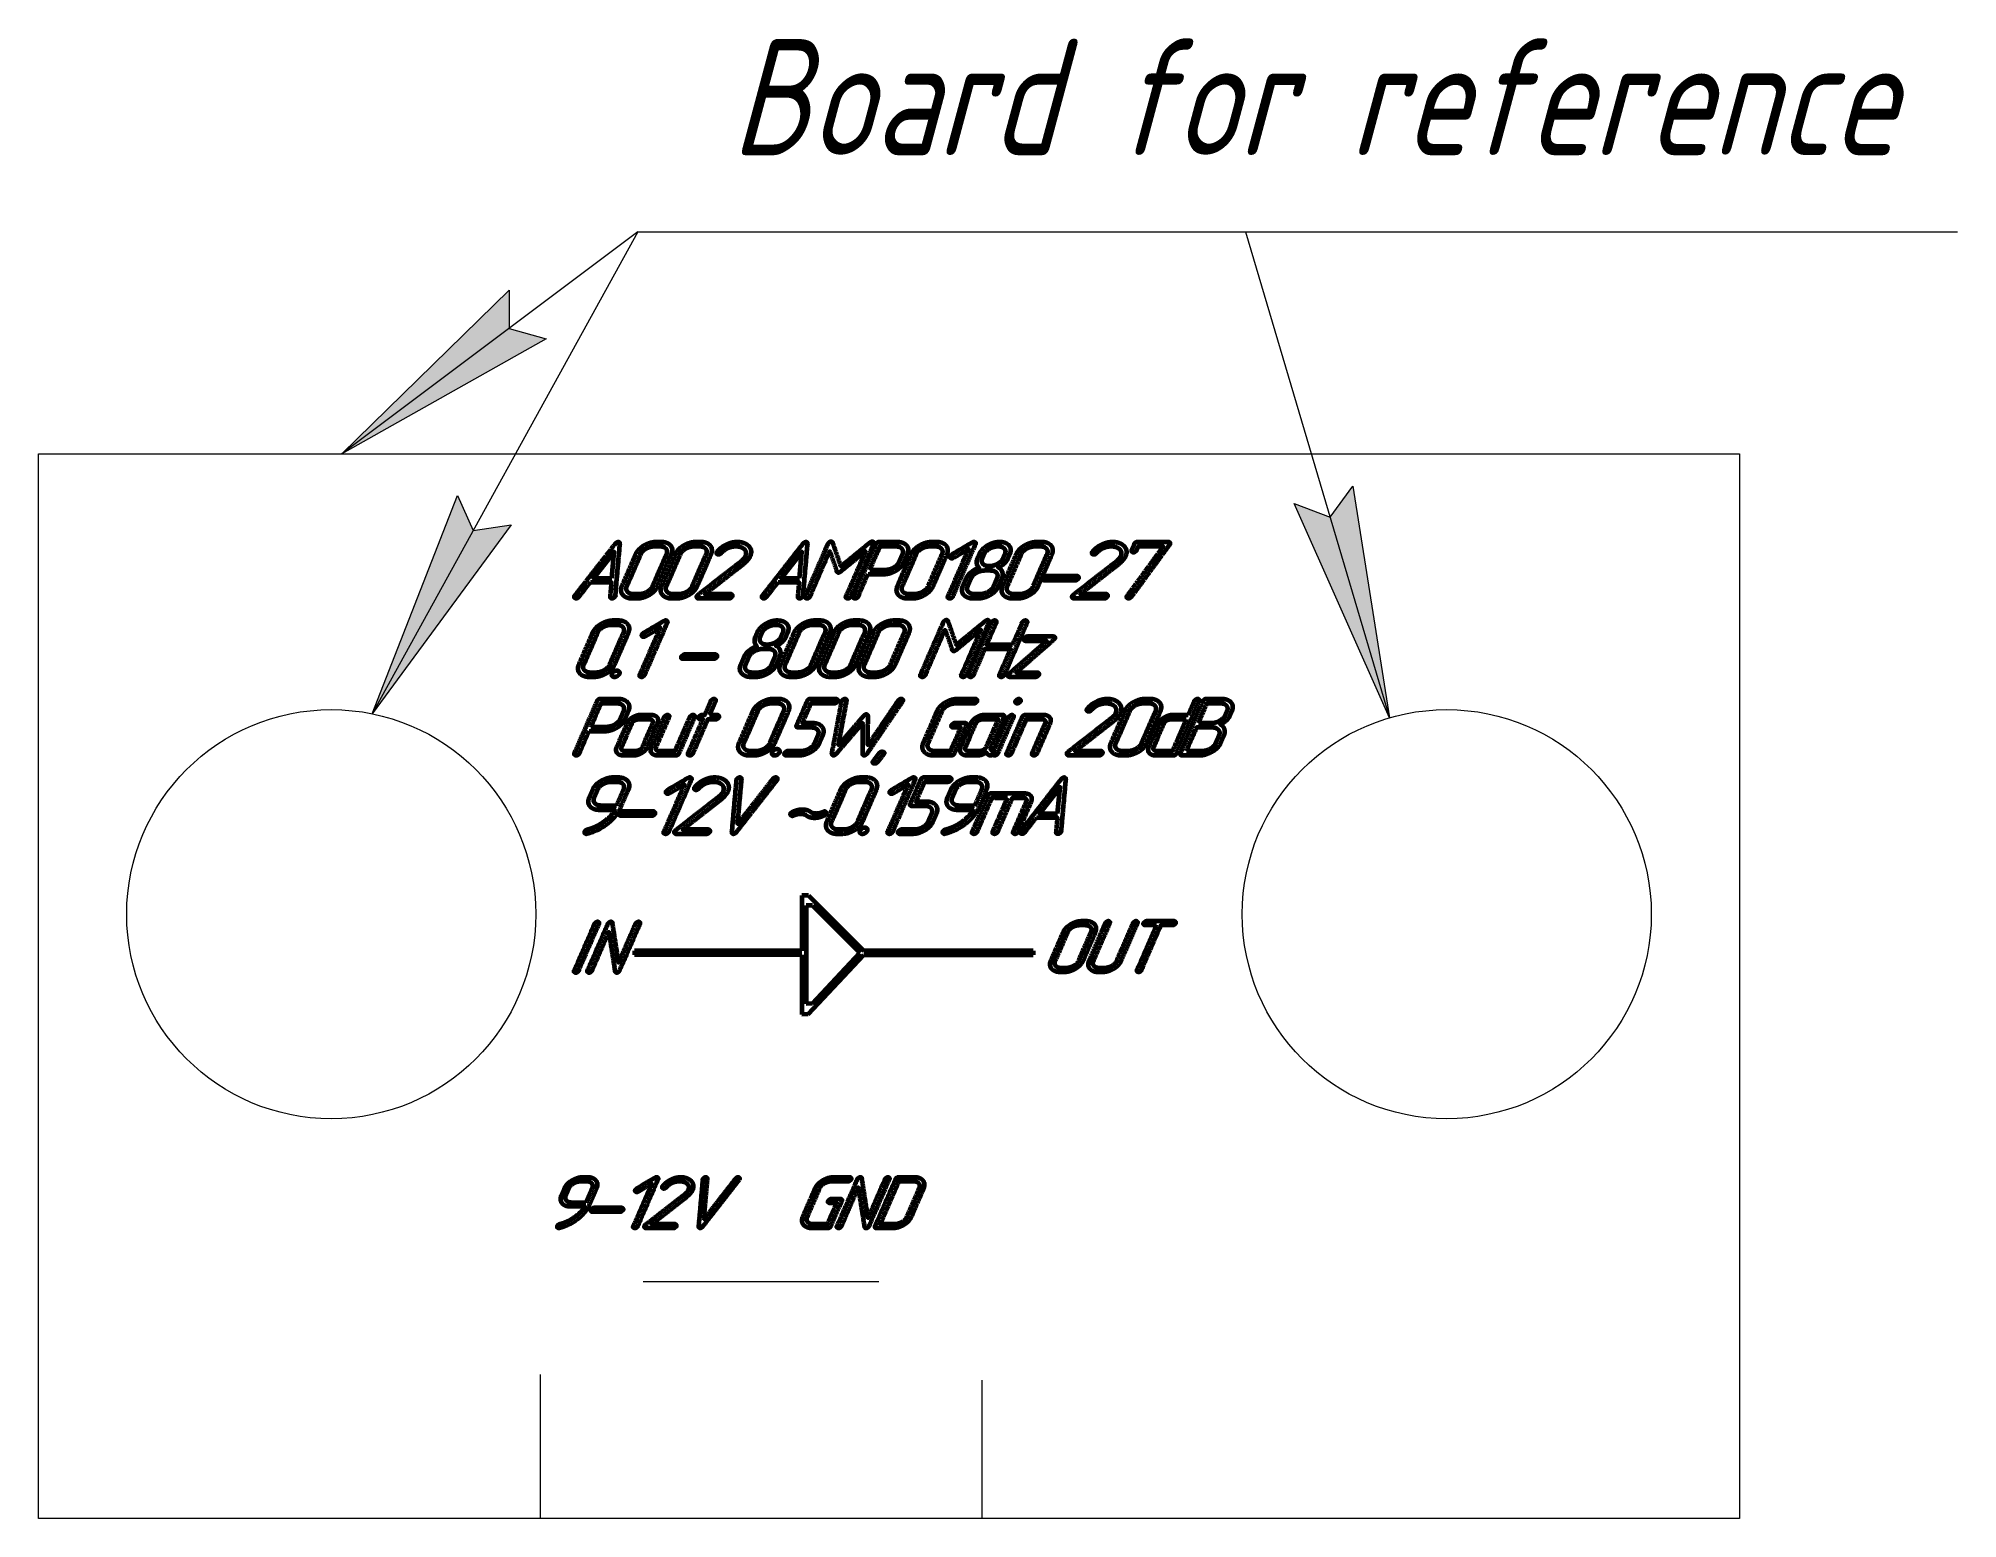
# Model space of a CAD drawing. Header units: millimetres. Extents: x 0 to 41.3, y 0 to 31.8.
import ezdxf

# ---------------------------------------------------------------- set-up
doc = ezdxf.new("R2010")
doc.units = ezdxf.units.MM
doc.linetypes.add('K5LT_BASIC', pattern=[0])
doc.linetypes.add('K5LT_THIN', pattern=[0])
doc.styles.add('KTEXTSTYLE', font='GOST_AU.SHX', dxfattribs={"width": 0.96, "height": 5})

# ---------------------------------------------------------------- blocks, each defined once
blk = doc.blocks.new('U0')
blk.add_hatch(color=7).paths.add_polyline_path([(6.526, 22.9), (10.922, 25.372), (10.127, 25.598), (10.132, 26.425)])
at = {"color": 7, "linetype": 'K5LT_THIN', "lineweight": 18}
for p, q in [((12.899, 27.675), (6.526, 22.9)), ((12.899, 27.675), (41.29, 27.675)), ((6.526, 22.9), (10.132, 26.425)), ((10.132, 26.425), (10.127, 25.598)), ((10.922, 25.372), (6.526, 22.9)), ((10.127, 25.598), (10.922, 25.372))]:
    blk.add_line(p, q, dxfattribs=at)
at = {"color": 7, "insert": (14.899, 31.824), "char_height": 2.5, "attachment_point": 1, "style": 'KTEXTSTYLE'}
blk.add_mtext('\\H3.5;\\W0.965;\\Q15;\\Q15;\\H2.50;Board for reference', dxfattribs=at)
blk = doc.blocks.new('U1')
blk.add_hatch(color=7).paths.add_polyline_path([(29.066, 17.224), (28.278, 22.205), (27.789, 21.538), (27.016, 21.831)])
at = {"color": 7, "linetype": 'K5LT_THIN', "lineweight": 18}
for p, q in [((25.972, 27.675), (29.066, 17.224)), ((27.789, 21.538), (28.278, 22.205)), ((28.278, 22.205), (29.066, 17.224)), ((29.066, 17.224), (27.016, 21.831)), ((27.016, 21.831), (27.789, 21.538))]:
    blk.add_line(p, q, dxfattribs=at)
blk = doc.blocks.new('U2')
blk.add_hatch(color=7).paths.add_polyline_path([(7.178, 17.312), (10.17, 21.371), (9.352, 21.251), (9.018, 22.007)])
at = {"color": 7, "linetype": 'K5LT_THIN', "lineweight": 18}
for p, q in [((12.899, 27.675), (7.178, 17.312)), ((7.178, 17.312), (9.018, 22.007)), ((9.018, 22.007), (9.352, 21.251)), ((10.17, 21.371), (7.178, 17.312)), ((9.352, 21.251), (10.17, 21.371))]:
    blk.add_line(p, q, dxfattribs=at)

msp = doc.modelspace()

# ---------------------------------------------------------------- linework, layer by layer
at = {"color": 7, "linetype": 'K5LT_THIN', "lineweight": 18}
for p, q in [((0, 22.9), (36.6, 22.9)), ((0, 0), (0, 22.9)), ((36.6, 22.9), (36.6, 0)), ((13.009, 5.1), (18.084, 5.1)), ((10.8, 0), (10.8, 3.1)), ((20.3, 2.981), (20.3, 0)), ((36.6, 0), (0, 0))]:
    msp.add_line(p, q, dxfattribs=at)
at = {"color": 150, "linetype": 'K5LT_BASIC', "lineweight": 60, "true_color": 0x0080ff}
for p, q in [((16.425, 13.405), (16.425, 12.214)), ((16.567, 13.405), (16.425, 13.405)), ((16.567, 13.405), (17.756, 12.214)), ((16.515, 13.188), (16.515, 11.071)), ((16.657, 13.188), (16.515, 13.188)), ((16.657, 13.188), (17.676, 12.168)), ((16.425, 12.214), (12.825, 12.214)), ((12.825, 12.214), (12.825, 12.124)), ((16.425, 12.124), (12.825, 12.124)), ((16.425, 12.124), (16.425, 10.844)), ((16.562, 10.848), (17.759, 12.124)), ((16.652, 11.076), (17.676, 12.168)), ((21.401, 12.214), (17.756, 12.214)), ((17.759, 12.124), (21.401, 12.124)), ((21.401, 12.214), (21.401, 12.124)), ((16.562, 10.848), (16.425, 10.844)), ((16.652, 11.076), (16.515, 11.071))]:
    msp.add_line(p, q, dxfattribs=at)
for points in [[(12.335, 20.227), (12.386, 20.795), (11.944, 20.227)], [(16.372, 20.227), (16.424, 20.795), (15.982, 20.227)], [(21.928, 15.163), (21.98, 15.731), (21.538, 15.163)]]:
    msp.add_lwpolyline(points, close=True, dxfattribs=at)
at = {"color": 7, "linetype": 'K5LT_THIN', "lineweight": 18}
for centre in [(6.3, 13), (30.3, 13)]:
    msp.add_circle(centre, 4.4, dxfattribs=at)
at = {"color": 150, "linetype": 'K5LT_BASIC', "lineweight": 60, "true_color": 0x0080ff}
for points, knots in [([(11.877, 20.141), (11.755, 19.984), (11.633, 19.828), (11.624, 19.813), (11.605, 19.805), (11.586, 19.796), (11.568, 19.796), (11.546, 19.796), (11.534, 19.808), (11.522, 19.819), (11.53, 19.838), (11.534, 19.844), (11.537, 19.85), (11.972, 20.406), (12.406, 20.962), (12.436, 21.001), (12.476, 21.001), (12.516, 21.001), (12.512, 20.962), (12.463, 20.406), (12.414, 19.85), (12.413, 19.844), (12.411, 19.837), (12.404, 19.822), (12.38, 19.807), (12.358, 19.796), (12.337, 19.796), (12.319, 19.796), (12.309, 19.803), (12.298, 19.811), (12.299, 19.828), (12.313, 19.984), (12.327, 20.141), (12.102, 20.141), (11.877, 20.141)], [0, 0, 0, 1.624392, 1.624392, 1.776267, 1.776267, 1.934401, 1.934401, 2.085531, 2.085531, 2.220879, 2.220879, 2.27904, 2.27904, 8.056487, 8.056487, 8.395583, 8.395583, 8.649986, 8.649986, 13.21941, 13.21941, 13.27423, 13.27423, 13.453017, 13.453017, 13.638313, 13.638313, 13.759532, 13.759532, 13.872768, 13.872768, 15.158762, 15.158762, 17, 17, 17]), ([(13.323, 20.054), (13.276, 19.948), (13.146, 19.871), (13.016, 19.795), (12.878, 19.795), (12.823, 19.795), (12.768, 19.795), (12.641, 19.795), (12.572, 19.87), (12.503, 19.945), (12.55, 20.054), (12.7, 20.398), (12.85, 20.743), (12.895, 20.847), (13.024, 20.924), (13.154, 21.002), (13.293, 21.002), (13.348, 21.002), (13.403, 21.002), (13.538, 21.002), (13.604, 20.926), (13.669, 20.851), (13.622, 20.743), (13.472, 20.398), (13.323, 20.054)], [0, 0, 0, 0.851516, 0.851516, 1.782446, 1.782446, 2.146649, 2.146649, 2.861052, 2.861052, 3.512169, 3.512169, 5.996207, 5.996207, 6.84029, 6.84029, 7.774675, 7.774675, 8.138877, 8.138877, 8.87049, 8.87049, 9.515961, 9.515961, 12, 12, 12]), ([(13.212, 20.054), (13.361, 20.398), (13.511, 20.742), (13.541, 20.813), (13.499, 20.864), (13.456, 20.914), (13.365, 20.914), (13.31, 20.914), (13.255, 20.914), (13.164, 20.914), (13.078, 20.864), (12.991, 20.814), (12.96, 20.742), (12.811, 20.398), (12.661, 20.054), (12.631, 19.985), (12.675, 19.934), (12.72, 19.882), (12.806, 19.882), (12.861, 19.882), (12.916, 19.882), (13.005, 19.882), (13.092, 19.931), (13.18, 19.98), (13.212, 20.054)], [0, 0, 0, 3.011925, 3.011925, 3.53038, 3.53038, 4.124524, 4.124524, 4.565588, 4.565588, 5.314025, 5.314025, 6.003394, 6.003394, 9.015319, 9.015319, 9.533639, 9.533639, 10.116591, 10.116591, 10.557656, 10.557656, 11.299798, 11.299798, 12, 12, 12]), ([(14.174, 20.054), (14.128, 19.948), (13.998, 19.871), (13.868, 19.795), (13.73, 19.795), (13.675, 19.795), (13.62, 19.795), (13.493, 19.795), (13.424, 19.87), (13.355, 19.945), (13.402, 20.054), (13.552, 20.398), (13.702, 20.743), (13.747, 20.847), (13.876, 20.924), (14.006, 21.002), (14.145, 21.002), (14.2, 21.002), (14.255, 21.002), (14.39, 21.002), (14.456, 20.926), (14.521, 20.851), (14.474, 20.743), (14.324, 20.398), (14.174, 20.054)], [0, 0, 0, 0.851516, 0.851516, 1.782446, 1.782446, 2.146649, 2.146649, 2.861052, 2.861052, 3.512169, 3.512169, 5.996207, 5.996207, 6.84029, 6.84029, 7.774675, 7.774675, 8.138877, 8.138877, 8.87049, 8.87049, 9.515961, 9.515961, 12, 12, 12]), ([(14.064, 20.054), (14.213, 20.398), (14.363, 20.742), (14.393, 20.813), (14.351, 20.864), (14.308, 20.914), (14.217, 20.914), (14.162, 20.914), (14.107, 20.914), (14.016, 20.914), (13.93, 20.864), (13.843, 20.814), (13.812, 20.742), (13.663, 20.398), (13.513, 20.054), (13.483, 19.985), (13.527, 19.934), (13.572, 19.882), (13.658, 19.882), (13.713, 19.882), (13.768, 19.882), (13.857, 19.882), (13.944, 19.931), (14.032, 19.98), (14.064, 20.054)], [0, 0, 0, 3.011925, 3.011925, 3.53038, 3.53038, 4.124524, 4.124524, 4.565588, 4.565588, 5.314025, 5.314025, 6.003394, 6.003394, 9.015319, 9.015319, 9.533639, 9.533639, 10.116591, 10.116591, 10.557656, 10.557656, 11.299798, 11.299798, 12, 12, 12]), ([(14.857, 19.795), (14.528, 19.795), (14.198, 19.795), (14.178, 19.795), (14.166, 19.809), (14.157, 19.824), (14.165, 19.842), (14.17, 19.854), (14.181, 19.862), (14.641, 20.22), (15.101, 20.578), (15.12, 20.595), (15.139, 20.612), (15.153, 20.627), (15.168, 20.642), (15.195, 20.673), (15.209, 20.706), (15.247, 20.793), (15.183, 20.853), (15.155, 20.881), (15.108, 20.898), (15.061, 20.914), (15.005, 20.914), (14.929, 20.914), (14.848, 20.881), (14.768, 20.848), (14.692, 20.768), (14.68, 20.754), (14.664, 20.747), (14.65, 20.742), (14.63, 20.74), (14.607, 20.74), (14.595, 20.751), (14.583, 20.763), (14.591, 20.782), (14.596, 20.789), (14.601, 20.797), (14.693, 20.902), (14.814, 20.954), (14.921, 21.002), (15.036, 21.002), (15.194, 21.002), (15.282, 20.917), (15.374, 20.829), (15.32, 20.706), (15.302, 20.664), (15.268, 20.623), (15.234, 20.583), (15.17, 20.53), (14.755, 20.206), (14.34, 19.882), (14.618, 19.882), (14.895, 19.882), (14.915, 19.882), (14.927, 19.868), (14.938, 19.855), (14.931, 19.839), (14.925, 19.823), (14.904, 19.809), (14.884, 19.795), (14.857, 19.795)], [0, 0, 0, 3.321573, 3.321573, 3.50522, 3.50522, 3.677422, 3.677422, 3.813249, 3.813249, 9.686733, 9.686733, 9.941931, 9.941931, 10.155135, 10.155135, 10.538742, 10.538742, 11.351459, 11.351459, 11.793578, 11.793578, 12.318913, 12.318913, 13.131364, 13.131364, 14.110307, 14.110307, 14.286096, 14.286096, 14.463881, 14.463881, 14.656276, 14.656276, 14.822643, 14.822643, 14.915752, 14.915752, 16.26017, 16.26017, 17.414399, 17.414399, 18.757378, 18.757378, 19.921834, 19.921834, 20.416555, 20.416555, 21.097256, 21.097256, 26.40519, 26.40519, 29.204597, 29.204597, 29.383872, 29.383872, 29.544275, 29.544275, 29.749822, 29.749822, 30, 30, 30]), ([(15.915, 20.141), (15.793, 19.984), (15.671, 19.828), (15.661, 19.813), (15.643, 19.805), (15.624, 19.796), (15.605, 19.796), (15.583, 19.796), (15.571, 19.808), (15.559, 19.819), (15.567, 19.838), (15.571, 19.844), (15.575, 19.85), (16.009, 20.406), (16.444, 20.962), (16.474, 21.001), (16.513, 21.001), (16.553, 21.001), (16.549, 20.962), (16.501, 20.406), (16.452, 19.85), (16.45, 19.844), (16.449, 19.837), (16.442, 19.822), (16.418, 19.807), (16.395, 19.796), (16.374, 19.796), (16.357, 19.796), (16.346, 19.803), (16.336, 19.811), (16.336, 19.828), (16.35, 19.984), (16.364, 20.141), (16.14, 20.141), (15.915, 20.141)], [0, 0, 0, 1.624392, 1.624392, 1.776267, 1.776267, 1.934401, 1.934401, 2.085531, 2.085531, 2.220879, 2.220879, 2.27904, 2.27904, 8.056487, 8.056487, 8.395583, 8.395583, 8.649986, 8.649986, 13.21941, 13.21941, 13.27423, 13.27423, 13.453017, 13.453017, 13.638313, 13.638313, 13.759532, 13.759532, 13.872768, 13.872768, 15.158762, 15.158762, 17, 17, 17]), ([(17.483, 19.838), (17.474, 19.817), (17.453, 19.805), (17.433, 19.794), (17.409, 19.794), (17.399, 19.794), (17.374, 19.805), (17.362, 19.815), (17.372, 19.838), (17.583, 20.322), (17.793, 20.807), (17.531, 20.592), (17.27, 20.377), (17.237, 20.351), (17.21, 20.351), (17.183, 20.351), (17.175, 20.377), (17.1, 20.592), (17.025, 20.806), (16.815, 20.322), (16.605, 19.838), (16.596, 19.817), (16.575, 19.805), (16.555, 19.794), (16.53, 19.794), (16.52, 19.794), (16.496, 19.805), (16.484, 19.815), (16.494, 19.838), (16.738, 20.399), (16.981, 20.96), (16.992, 20.983), (17.011, 20.997), (17.031, 21.01), (17.053, 21.01), (17.068, 21.01), (17.078, 21.004), (17.082, 21.003), (17.094, 20.983), (17.181, 20.733), (17.268, 20.483), (17.573, 20.733), (17.878, 20.983), (17.912, 21.01), (17.943, 21.01), (17.963, 21.01), (17.972, 20.996), (17.981, 20.983), (17.971, 20.96), (17.727, 20.399), (17.483, 19.838)], [0, 0, 0, 0.145912, 0.145912, 0.295002, 0.295002, 0.411587, 0.411587, 0.526431, 0.526431, 3.94014, 3.94014, 6.127664, 6.127664, 6.343665, 6.343665, 6.496467, 6.496467, 7.962636, 7.962636, 11.373293, 11.373293, 11.519291, 11.519291, 11.668548, 11.668548, 11.785216, 11.785216, 11.899933, 11.899933, 15.854838, 15.854838, 16.009655, 16.009655, 16.152975, 16.152975, 16.236806, 16.236806, 16.324346, 16.324346, 18.034777, 18.034777, 20.583169, 20.583169, 20.815167, 20.815167, 20.922753, 20.922753, 21.045095, 21.045095, 25, 25, 25]), ([(17.849, 20.314), (17.745, 20.076), (17.642, 19.838), (17.633, 19.817), (17.612, 19.805), (17.592, 19.794), (17.568, 19.794), (17.558, 19.794), (17.533, 19.805), (17.521, 19.815), (17.531, 19.838), (17.774, 20.398), (18.018, 20.958), (18.037, 21.002), (18.092, 21.002), (18.285, 21.002), (18.479, 21.002), (18.615, 21.002), (18.682, 20.927), (18.715, 20.89), (18.719, 20.844), (18.717, 20.821), (18.715, 20.798), (18.712, 20.784), (18.709, 20.771), (18.703, 20.757), (18.697, 20.744), (18.66, 20.657), (18.622, 20.571), (18.576, 20.465), (18.447, 20.389), (18.318, 20.314), (18.179, 20.314), (18.014, 20.314), (17.849, 20.314)], [0, 0, 0, 2.287144, 2.287144, 2.486271, 2.486271, 2.689587, 2.689587, 2.848689, 2.848689, 3.004778, 3.004778, 8.390785, 8.390785, 8.793447, 8.793447, 10.498221, 10.498221, 11.48065, 11.48065, 11.88724, 11.88724, 12.089089, 12.089089, 12.213891, 12.213891, 12.342407, 12.342407, 13.175012, 13.175012, 14.304999, 14.304999, 15.544829, 15.544829, 17, 17, 17]), ([(17.887, 20.401), (18.052, 20.401), (18.216, 20.401), (18.305, 20.401), (18.392, 20.45), (18.48, 20.499), (18.511, 20.571), (18.548, 20.657), (18.586, 20.744), (18.616, 20.813), (18.573, 20.864), (18.531, 20.914), (18.439, 20.914), (18.275, 20.914), (18.11, 20.914), (17.998, 20.658), (17.887, 20.401)], [0, 0, 0, 1.292283, 1.292283, 2.016826, 2.016826, 2.692788, 2.692788, 3.430484, 3.430484, 3.93268, 3.93268, 4.512851, 4.512851, 5.805134, 5.805134, 8, 8, 8]), ([(19.249, 20.054), (19.203, 19.948), (19.073, 19.871), (18.943, 19.795), (18.805, 19.795), (18.75, 19.795), (18.695, 19.795), (18.568, 19.795), (18.499, 19.87), (18.429, 19.945), (18.477, 20.054), (18.626, 20.398), (18.776, 20.743), (18.821, 20.847), (18.951, 20.924), (19.08, 21.002), (19.219, 21.002), (19.274, 21.002), (19.33, 21.002), (19.465, 21.002), (19.53, 20.926), (19.596, 20.851), (19.549, 20.743), (19.399, 20.398), (19.249, 20.054)], [0, 0, 0, 0.851516, 0.851516, 1.782446, 1.782446, 2.146649, 2.146649, 2.861052, 2.861052, 3.512169, 3.512169, 5.996207, 5.996207, 6.84029, 6.84029, 7.774675, 7.774675, 8.138877, 8.138877, 8.87049, 8.87049, 9.515961, 9.515961, 12, 12, 12]), ([(19.138, 20.054), (19.288, 20.398), (19.437, 20.742), (19.468, 20.813), (19.425, 20.864), (19.383, 20.914), (19.291, 20.914), (19.236, 20.914), (19.182, 20.914), (19.09, 20.914), (19.004, 20.864), (18.918, 20.814), (18.887, 20.742), (18.738, 20.398), (18.588, 20.054), (18.558, 19.985), (18.602, 19.934), (18.646, 19.882), (18.733, 19.882), (18.788, 19.882), (18.843, 19.882), (18.932, 19.882), (19.019, 19.931), (19.106, 19.98), (19.138, 20.054)], [0, 0, 0, 3.011925, 3.011925, 3.53038, 3.53038, 4.124524, 4.124524, 4.565588, 4.565588, 5.314025, 5.314025, 6.003394, 6.003394, 9.015319, 9.015319, 9.533639, 9.533639, 10.116591, 10.116591, 10.557656, 10.557656, 11.299798, 11.299798, 12, 12, 12]), ([(19.677, 19.838), (19.668, 19.817), (19.647, 19.805), (19.627, 19.794), (19.602, 19.794), (19.592, 19.794), (19.568, 19.805), (19.556, 19.815), (19.565, 19.838), (19.787, 20.346), (20.008, 20.855), (19.85, 20.762), (19.692, 20.67), (19.67, 20.657), (19.649, 20.657), (19.626, 20.657), (19.615, 20.67), (19.605, 20.683), (19.613, 20.701), (19.616, 20.708), (19.642, 20.73), (19.863, 20.86), (20.084, 20.99), (20.105, 21.002), (20.127, 21.002), (20.149, 21.002), (20.161, 20.991), (20.173, 20.979), (20.164, 20.96), (19.92, 20.399), (19.677, 19.838)], [0, 0, 0, 0.185337, 0.185337, 0.375092, 0.375092, 0.523527, 0.523527, 0.669178, 0.669178, 5.232309, 5.232309, 6.736706, 6.736706, 6.92309, 6.92309, 7.077308, 7.077308, 7.213631, 7.213631, 7.385171, 7.385171, 9.494057, 9.494057, 9.678558, 9.678558, 9.830245, 9.830245, 9.966382, 9.966382, 15, 15, 15]), ([(20.657, 20.054), (20.61, 19.946), (20.481, 19.871), (20.351, 19.795), (20.213, 19.795), (20.158, 19.795), (20.103, 19.795), (19.976, 19.795), (19.906, 19.87), (19.837, 19.945), (19.884, 20.053), (19.921, 20.139), (19.959, 20.225), (19.987, 20.291), (20.06, 20.351), (20.132, 20.411), (20.235, 20.453), (20.195, 20.49), (20.185, 20.542), (20.175, 20.594), (20.201, 20.655), (20.221, 20.7), (20.24, 20.744), (20.283, 20.844), (20.415, 20.927), (20.48, 20.965), (20.545, 20.984), (20.577, 20.991), (20.609, 20.997), (20.628, 20.999), (20.646, 21.002), (20.663, 21.002), (20.68, 21.002), (20.817, 21.002), (20.885, 20.927), (20.918, 20.89), (20.922, 20.844), (20.921, 20.821), (20.919, 20.798), (20.916, 20.784), (20.913, 20.771), (20.907, 20.757), (20.901, 20.744), (20.882, 20.7), (20.863, 20.656), (20.836, 20.593), (20.784, 20.544), (20.732, 20.496), (20.651, 20.455), (20.715, 20.427), (20.739, 20.363), (20.763, 20.298), (20.732, 20.226), (20.694, 20.14), (20.657, 20.054)], [0, 0, 0, 1.863497, 1.863497, 3.889611, 3.889611, 4.685819, 4.685819, 6.247215, 6.247215, 7.665441, 7.665441, 9.017015, 9.017015, 10.19434, 10.19434, 11.664571, 11.664571, 12.41158, 12.41158, 13.252465, 13.252465, 13.948555, 13.948555, 15.801986, 15.801986, 16.830429, 16.830429, 17.300634, 17.300634, 17.569358, 17.569358, 17.814781, 17.814781, 19.435252, 19.435252, 20.102425, 20.102425, 20.43272, 20.43272, 20.636923, 20.636923, 20.846999, 20.846999, 21.538274, 21.538274, 22.532208, 22.532208, 23.686676, 23.686676, 24.632272, 24.632272, 25.644431, 25.644431, 27, 27, 27]), ([(20.751, 20.655), (20.77, 20.699), (20.79, 20.743), (20.821, 20.814), (20.779, 20.864), (20.737, 20.914), (20.646, 20.914), (20.555, 20.914), (20.468, 20.865), (20.382, 20.815), (20.35, 20.743), (20.331, 20.699), (20.312, 20.655), (20.281, 20.583), (20.323, 20.533), (20.365, 20.483), (20.456, 20.483), (20.545, 20.483), (20.632, 20.532), (20.719, 20.581), (20.751, 20.655)], [0, 0, 0, 0.656245, 0.656245, 1.54084, 1.54084, 2.545446, 2.545446, 3.820166, 3.820166, 5.000562, 5.000562, 5.656808, 5.656808, 6.541379, 6.541379, 7.545986, 7.545986, 8.810744, 8.810744, 10, 10, 10]), ([(21.509, 20.054), (21.463, 19.948), (21.333, 19.871), (21.202, 19.795), (21.065, 19.795), (21.01, 19.795), (20.954, 19.795), (20.828, 19.795), (20.758, 19.87), (20.689, 19.945), (20.736, 20.054), (20.886, 20.398), (21.036, 20.743), (21.081, 20.847), (21.21, 20.924), (21.34, 21.002), (21.479, 21.002), (21.534, 21.002), (21.589, 21.002), (21.725, 21.002), (21.79, 20.926), (21.855, 20.851), (21.808, 20.743), (21.659, 20.398), (21.509, 20.054)], [0, 0, 0, 0.851516, 0.851516, 1.782446, 1.782446, 2.146649, 2.146649, 2.861052, 2.861052, 3.512169, 3.512169, 5.996207, 5.996207, 6.84029, 6.84029, 7.774675, 7.774675, 8.138877, 8.138877, 8.87049, 8.87049, 9.515961, 9.515961, 12, 12, 12]), ([(21.398, 20.054), (21.547, 20.398), (21.697, 20.742), (21.728, 20.813), (21.685, 20.864), (21.642, 20.914), (21.551, 20.914), (21.496, 20.914), (21.441, 20.914), (21.35, 20.914), (21.264, 20.864), (21.178, 20.814), (21.147, 20.742), (20.997, 20.398), (20.848, 20.054), (20.817, 19.985), (20.862, 19.934), (20.906, 19.882), (20.993, 19.882), (21.047, 19.882), (21.102, 19.882), (21.191, 19.882), (21.279, 19.931), (21.366, 19.98), (21.398, 20.054)], [0, 0, 0, 3.011925, 3.011925, 3.53038, 3.53038, 4.124524, 4.124524, 4.565588, 4.565588, 5.314025, 5.314025, 6.003394, 6.003394, 9.015319, 9.015319, 9.533639, 9.533639, 10.116591, 10.116591, 10.557656, 10.557656, 11.299798, 11.299798, 12, 12, 12]), ([(22.932, 19.795), (22.603, 19.795), (22.273, 19.795), (22.254, 19.795), (22.241, 19.809), (22.232, 19.824), (22.24, 19.842), (22.245, 19.854), (22.256, 19.862), (22.716, 20.22), (23.176, 20.578), (23.195, 20.595), (23.214, 20.612), (23.229, 20.627), (23.243, 20.642), (23.27, 20.673), (23.284, 20.706), (23.322, 20.793), (23.258, 20.853), (23.23, 20.881), (23.183, 20.898), (23.136, 20.914), (23.08, 20.914), (23.004, 20.914), (22.924, 20.881), (22.843, 20.848), (22.767, 20.768), (22.755, 20.754), (22.74, 20.747), (22.725, 20.742), (22.705, 20.74), (22.682, 20.74), (22.67, 20.751), (22.658, 20.763), (22.666, 20.782), (22.671, 20.789), (22.676, 20.797), (22.768, 20.902), (22.889, 20.954), (22.997, 21.002), (23.111, 21.002), (23.269, 21.002), (23.357, 20.917), (23.449, 20.829), (23.396, 20.706), (23.377, 20.664), (23.343, 20.623), (23.309, 20.583), (23.245, 20.53), (22.83, 20.206), (22.415, 19.882), (22.693, 19.882), (22.97, 19.882), (22.99, 19.882), (23.002, 19.868), (23.013, 19.855), (23.006, 19.839), (23, 19.823), (22.979, 19.809), (22.959, 19.795), (22.932, 19.795)], [0, 0, 0, 3.321573, 3.321573, 3.50522, 3.50522, 3.677422, 3.677422, 3.813249, 3.813249, 9.686733, 9.686733, 9.941931, 9.941931, 10.155135, 10.155135, 10.538742, 10.538742, 11.351459, 11.351459, 11.793578, 11.793578, 12.318913, 12.318913, 13.131364, 13.131364, 14.110307, 14.110307, 14.286096, 14.286096, 14.463881, 14.463881, 14.656276, 14.656276, 14.822643, 14.822643, 14.915752, 14.915752, 16.26017, 16.26017, 17.414399, 17.414399, 18.757378, 18.757378, 19.921834, 19.921834, 20.416555, 20.416555, 21.097256, 21.097256, 26.40519, 26.40519, 29.204597, 29.204597, 29.383872, 29.383872, 29.544275, 29.544275, 29.749822, 29.749822, 30, 30, 30]), ([(24.34, 20.949), (23.931, 20.389), (23.522, 19.829), (23.517, 19.823), (23.491, 19.804), (23.473, 19.799), (23.454, 19.795), (23.435, 19.795), (23.419, 19.805), (23.406, 19.817), (23.415, 19.836), (23.419, 19.842), (23.422, 19.848), (23.812, 20.381), (24.202, 20.914), (23.934, 20.914), (23.666, 20.914), (23.648, 20.872), (23.629, 20.83), (23.621, 20.809), (23.6, 20.798), (23.58, 20.787), (23.555, 20.787), (23.545, 20.787), (23.521, 20.798), (23.509, 20.808), (23.518, 20.83), (23.546, 20.894), (23.574, 20.959), (23.593, 21.002), (23.648, 21.002), (23.979, 21.002), (24.309, 21.002), (24.335, 21.002), (24.345, 20.991), (24.356, 20.98), (24.348, 20.961), (24.344, 20.955), (24.34, 20.949)], [0, 0, 0, 5.682581, 5.682581, 5.844982, 5.844982, 5.999789, 5.999789, 6.152221, 6.152221, 6.29063, 6.29063, 6.344671, 6.344671, 11.758523, 11.758523, 13.95431, 13.95431, 14.33124, 14.33124, 14.514285, 14.514285, 14.702775, 14.702775, 14.85063, 14.85063, 14.995456, 14.995456, 15.568392, 15.568392, 15.940932, 15.940932, 18.651282, 18.651282, 18.809444, 18.809444, 18.93807, 18.93807, 19, 19, 19]), ([(20.546, 20.054), (20.583, 20.139), (20.62, 20.225), (20.651, 20.296), (20.609, 20.346), (20.568, 20.396), (20.474, 20.396), (20.419, 20.396), (20.364, 20.396), (20.273, 20.396), (20.187, 20.346), (20.1, 20.296), (20.07, 20.225), (20.032, 20.139), (19.995, 20.054), (19.965, 19.984), (20.01, 19.933), (20.054, 19.882), (20.141, 19.882), (20.196, 19.882), (20.251, 19.882), (20.344, 19.882), (20.429, 19.932), (20.514, 19.982), (20.546, 20.054)], [0, 0, 0, 1.203278, 1.203278, 2.032982, 2.032982, 2.993084, 2.993084, 3.702974, 3.702974, 4.906126, 4.906126, 6.01025, 6.01025, 7.213528, 7.213528, 8.042857, 8.042857, 8.980916, 8.980916, 9.690806, 9.690806, 10.895405, 10.895405, 12, 12, 12]), ([(22.308, 20.184), (21.977, 20.184), (21.647, 20.184), (21.621, 20.184), (21.611, 20.196), (21.603, 20.21), (21.61, 20.228), (21.615, 20.237), (21.636, 20.254), (21.657, 20.271), (21.684, 20.271), (22.015, 20.271), (22.346, 20.271), (22.365, 20.271), (22.377, 20.257), (22.389, 20.243), (22.382, 20.228), (22.375, 20.212), (22.355, 20.198), (22.334, 20.184), (22.308, 20.184)], [0, 0, 0, 4.028531, 4.028531, 4.2643, 4.2643, 4.463584, 4.463584, 4.689141, 4.689141, 5.00991, 5.00991, 9.038441, 9.038441, 9.255166, 9.255166, 9.449077, 9.449077, 9.697561, 9.697561, 10, 10, 10]), ([(12.396, 18.366), (12.35, 18.26), (12.22, 18.183), (12.09, 18.107), (11.952, 18.107), (11.897, 18.107), (11.842, 18.107), (11.715, 18.107), (11.646, 18.182), (11.577, 18.257), (11.624, 18.366), (11.774, 18.71), (11.924, 19.055), (11.969, 19.159), (12.098, 19.236), (12.228, 19.314), (12.367, 19.314), (12.422, 19.314), (12.477, 19.314), (12.612, 19.314), (12.678, 19.238), (12.743, 19.163), (12.696, 19.055), (12.546, 18.71), (12.396, 18.366)], [0, 0, 0, 0.851516, 0.851516, 1.782446, 1.782446, 2.146649, 2.146649, 2.861052, 2.861052, 3.512169, 3.512169, 5.996207, 5.996207, 6.84029, 6.84029, 7.774675, 7.774675, 8.138877, 8.138877, 8.87049, 8.87049, 9.515961, 9.515961, 12, 12, 12]), ([(12.286, 18.366), (12.435, 18.71), (12.585, 19.054), (12.615, 19.125), (12.573, 19.176), (12.53, 19.226), (12.439, 19.226), (12.384, 19.226), (12.329, 19.226), (12.238, 19.226), (12.152, 19.176), (12.065, 19.126), (12.034, 19.054), (11.885, 18.71), (11.735, 18.366), (11.705, 18.297), (11.749, 18.246), (11.794, 18.194), (11.88, 18.194), (11.935, 18.194), (11.99, 18.194), (12.079, 18.194), (12.166, 18.243), (12.254, 18.292), (12.286, 18.366)], [0, 0, 0, 3.011925, 3.011925, 3.53038, 3.53038, 4.124524, 4.124524, 4.565588, 4.565588, 5.314025, 5.314025, 6.003394, 6.003394, 9.015319, 9.015319, 9.533639, 9.533639, 10.116591, 10.116591, 10.557656, 10.557656, 11.299798, 11.299798, 12, 12, 12]), ([(13.046, 18.15), (13.037, 18.129), (13.016, 18.117), (12.996, 18.106), (12.972, 18.106), (12.962, 18.106), (12.937, 18.117), (12.925, 18.127), (12.935, 18.15), (13.156, 18.658), (13.377, 19.167), (13.22, 19.074), (13.062, 18.982), (13.04, 18.969), (13.019, 18.969), (12.996, 18.969), (12.985, 18.982), (12.974, 18.995), (12.982, 19.013), (12.985, 19.02), (13.011, 19.042), (13.232, 19.172), (13.453, 19.302), (13.474, 19.314), (13.496, 19.314), (13.518, 19.314), (13.53, 19.303), (13.542, 19.291), (13.534, 19.272), (13.29, 18.711), (13.046, 18.15)], [0, 0, 0, 0.185337, 0.185337, 0.375092, 0.375092, 0.523527, 0.523527, 0.669178, 0.669178, 5.232309, 5.232309, 6.736706, 6.736706, 6.92309, 6.92309, 7.077308, 7.077308, 7.213631, 7.213631, 7.385171, 7.385171, 9.494057, 9.494057, 9.678558, 9.678558, 9.830245, 9.830245, 9.966382, 9.966382, 15, 15, 15]), ([(15.878, 18.366), (15.832, 18.258), (15.702, 18.183), (15.573, 18.107), (15.435, 18.107), (15.38, 18.107), (15.325, 18.107), (15.198, 18.107), (15.128, 18.182), (15.058, 18.257), (15.106, 18.365), (15.143, 18.451), (15.18, 18.537), (15.209, 18.603), (15.281, 18.663), (15.354, 18.723), (15.457, 18.765), (15.417, 18.802), (15.406, 18.854), (15.396, 18.906), (15.423, 18.968), (15.442, 19.012), (15.461, 19.056), (15.505, 19.156), (15.637, 19.239), (15.701, 19.277), (15.767, 19.296), (15.799, 19.303), (15.831, 19.309), (15.849, 19.311), (15.868, 19.314), (15.885, 19.314), (15.902, 19.314), (16.039, 19.314), (16.106, 19.239), (16.14, 19.202), (16.144, 19.156), (16.142, 19.133), (16.141, 19.11), (16.138, 19.096), (16.135, 19.083), (16.129, 19.069), (16.123, 19.056), (16.104, 19.012), (16.085, 18.968), (16.057, 18.905), (16.005, 18.856), (15.953, 18.808), (15.873, 18.767), (15.937, 18.739), (15.961, 18.675), (15.985, 18.61), (15.953, 18.538), (15.916, 18.452), (15.878, 18.366)], [0, 0, 0, 1.863497, 1.863497, 3.889611, 3.889611, 4.685819, 4.685819, 6.247215, 6.247215, 7.665441, 7.665441, 9.017015, 9.017015, 10.19434, 10.19434, 11.664571, 11.664571, 12.41158, 12.41158, 13.252465, 13.252465, 13.948555, 13.948555, 15.801986, 15.801986, 16.830429, 16.830429, 17.300634, 17.300634, 17.569358, 17.569358, 17.814781, 17.814781, 19.435252, 19.435252, 20.102425, 20.102425, 20.43272, 20.43272, 20.636923, 20.636923, 20.846999, 20.846999, 21.538274, 21.538274, 22.532208, 22.532208, 23.686676, 23.686676, 24.632272, 24.632272, 25.644431, 25.644431, 27, 27, 27]), ([(15.973, 18.967), (15.992, 19.011), (16.011, 19.055), (16.042, 19.126), (16, 19.176), (15.958, 19.226), (15.867, 19.226), (15.776, 19.226), (15.69, 19.177), (15.603, 19.127), (15.572, 19.055), (15.553, 19.011), (15.534, 18.967), (15.503, 18.895), (15.545, 18.845), (15.587, 18.795), (15.678, 18.795), (15.767, 18.795), (15.854, 18.844), (15.941, 18.893), (15.973, 18.967)], [0, 0, 0, 0.656245, 0.656245, 1.54084, 1.54084, 2.545446, 2.545446, 3.820166, 3.820166, 5.000562, 5.000562, 5.656808, 5.656808, 6.541379, 6.541379, 7.545986, 7.545986, 8.810744, 8.810744, 10, 10, 10]), ([(16.73, 18.366), (16.684, 18.26), (16.554, 18.183), (16.424, 18.107), (16.286, 18.107), (16.231, 18.107), (16.176, 18.107), (16.049, 18.107), (15.98, 18.182), (15.911, 18.257), (15.958, 18.366), (16.108, 18.71), (16.257, 19.055), (16.302, 19.159), (16.432, 19.236), (16.562, 19.314), (16.7, 19.314), (16.756, 19.314), (16.811, 19.314), (16.946, 19.314), (17.012, 19.238), (17.077, 19.163), (17.03, 19.055), (16.88, 18.71), (16.73, 18.366)], [0, 0, 0, 0.851516, 0.851516, 1.782446, 1.782446, 2.146649, 2.146649, 2.861052, 2.861052, 3.512169, 3.512169, 5.996207, 5.996207, 6.84029, 6.84029, 7.774675, 7.774675, 8.138877, 8.138877, 8.87049, 8.87049, 9.515961, 9.515961, 12, 12, 12]), ([(16.62, 18.366), (16.769, 18.71), (16.919, 19.054), (16.949, 19.125), (16.906, 19.176), (16.864, 19.226), (16.773, 19.226), (16.718, 19.226), (16.663, 19.226), (16.572, 19.226), (16.485, 19.176), (16.399, 19.126), (16.368, 19.054), (16.219, 18.71), (16.069, 18.366), (16.039, 18.297), (16.083, 18.246), (16.127, 18.194), (16.214, 18.194), (16.269, 18.194), (16.324, 18.194), (16.413, 18.194), (16.5, 18.243), (16.587, 18.292), (16.62, 18.366)], [0, 0, 0, 3.011925, 3.011925, 3.53038, 3.53038, 4.124524, 4.124524, 4.565588, 4.565588, 5.314025, 5.314025, 6.003394, 6.003394, 9.015319, 9.015319, 9.533639, 9.533639, 10.116591, 10.116591, 10.557656, 10.557656, 11.299798, 11.299798, 12, 12, 12]), ([(17.582, 18.366), (17.536, 18.26), (17.406, 18.183), (17.276, 18.107), (17.138, 18.107), (17.083, 18.107), (17.028, 18.107), (16.901, 18.107), (16.832, 18.182), (16.763, 18.257), (16.81, 18.366), (16.96, 18.71), (17.109, 19.055), (17.154, 19.159), (17.284, 19.236), (17.414, 19.314), (17.552, 19.314), (17.608, 19.314), (17.663, 19.314), (17.798, 19.314), (17.864, 19.238), (17.929, 19.163), (17.882, 19.055), (17.732, 18.71), (17.582, 18.366)], [0, 0, 0, 0.851516, 0.851516, 1.782446, 1.782446, 2.146649, 2.146649, 2.861052, 2.861052, 3.512169, 3.512169, 5.996207, 5.996207, 6.84029, 6.84029, 7.774675, 7.774675, 8.138877, 8.138877, 8.87049, 8.87049, 9.515961, 9.515961, 12, 12, 12]), ([(17.472, 18.366), (17.621, 18.71), (17.771, 19.054), (17.801, 19.125), (17.758, 19.176), (17.716, 19.226), (17.624, 19.226), (17.57, 19.226), (17.515, 19.226), (17.423, 19.226), (17.337, 19.176), (17.251, 19.126), (17.22, 19.054), (17.071, 18.71), (16.921, 18.366), (16.891, 18.297), (16.935, 18.246), (16.979, 18.194), (17.066, 18.194), (17.121, 18.194), (17.176, 18.194), (17.265, 18.194), (17.352, 18.243), (17.439, 18.292), (17.472, 18.366)], [0, 0, 0, 3.011925, 3.011925, 3.53038, 3.53038, 4.124524, 4.124524, 4.565588, 4.565588, 5.314025, 5.314025, 6.003394, 6.003394, 9.015319, 9.015319, 9.533639, 9.533639, 10.116591, 10.116591, 10.557656, 10.557656, 11.299798, 11.299798, 12, 12, 12]), ([(18.434, 18.366), (18.388, 18.26), (18.258, 18.183), (18.128, 18.107), (17.99, 18.107), (17.935, 18.107), (17.88, 18.107), (17.753, 18.107), (17.684, 18.182), (17.615, 18.257), (17.662, 18.366), (17.812, 18.71), (17.961, 19.055), (18.006, 19.159), (18.136, 19.236), (18.266, 19.314), (18.404, 19.314), (18.459, 19.314), (18.515, 19.314), (18.65, 19.314), (18.715, 19.238), (18.781, 19.163), (18.734, 19.055), (18.584, 18.71), (18.434, 18.366)], [0, 0, 0, 0.851516, 0.851516, 1.782446, 1.782446, 2.146649, 2.146649, 2.861052, 2.861052, 3.512169, 3.512169, 5.996207, 5.996207, 6.84029, 6.84029, 7.774675, 7.774675, 8.138877, 8.138877, 8.87049, 8.87049, 9.515961, 9.515961, 12, 12, 12]), ([(18.323, 18.366), (18.473, 18.71), (18.622, 19.054), (18.653, 19.125), (18.61, 19.176), (18.568, 19.226), (18.476, 19.226), (18.422, 19.226), (18.367, 19.226), (18.275, 19.226), (18.189, 19.176), (18.103, 19.126), (18.072, 19.054), (17.923, 18.71), (17.773, 18.366), (17.743, 18.297), (17.787, 18.246), (17.831, 18.194), (17.918, 18.194), (17.973, 18.194), (18.028, 18.194), (18.117, 18.194), (18.204, 18.243), (18.291, 18.292), (18.323, 18.366)], [0, 0, 0, 3.011925, 3.011925, 3.53038, 3.53038, 4.124524, 4.124524, 4.565588, 4.565588, 5.314025, 5.314025, 6.003394, 6.003394, 9.015319, 9.015319, 9.533639, 9.533639, 10.116591, 10.116591, 10.557656, 10.557656, 11.299798, 11.299798, 12, 12, 12]), ([(19.965, 18.15), (19.956, 18.129), (19.935, 18.117), (19.915, 18.106), (19.891, 18.106), (19.881, 18.106), (19.856, 18.117), (19.844, 18.127), (19.854, 18.15), (20.064, 18.634), (20.275, 19.119), (20.013, 18.904), (19.751, 18.689), (19.719, 18.663), (19.692, 18.663), (19.665, 18.663), (19.657, 18.689), (19.582, 18.904), (19.507, 19.118), (19.297, 18.634), (19.087, 18.15), (19.078, 18.129), (19.057, 18.117), (19.037, 18.106), (19.012, 18.106), (19.002, 18.106), (18.978, 18.117), (18.966, 18.127), (18.975, 18.15), (19.219, 18.711), (19.463, 19.272), (19.473, 19.295), (19.493, 19.309), (19.513, 19.322), (19.535, 19.322), (19.55, 19.322), (19.559, 19.316), (19.564, 19.315), (19.575, 19.295), (19.663, 19.045), (19.75, 18.795), (20.055, 19.045), (20.36, 19.295), (20.394, 19.322), (20.425, 19.322), (20.445, 19.322), (20.454, 19.308), (20.463, 19.295), (20.453, 19.272), (20.209, 18.711), (19.965, 18.15)], [0, 0, 0, 0.145912, 0.145912, 0.295002, 0.295002, 0.411587, 0.411587, 0.526431, 0.526431, 3.94014, 3.94014, 6.127664, 6.127664, 6.343665, 6.343665, 6.496467, 6.496467, 7.962636, 7.962636, 11.373293, 11.373293, 11.519291, 11.519291, 11.668548, 11.668548, 11.785216, 11.785216, 11.899933, 11.899933, 15.854838, 15.854838, 16.009655, 16.009655, 16.152975, 16.152975, 16.236806, 16.236806, 16.324346, 16.324346, 18.034777, 18.034777, 20.583169, 20.583169, 20.815167, 20.815167, 20.922753, 20.922753, 21.045095, 21.045095, 25, 25, 25]), ([(20.955, 18.795), (21.058, 19.033), (21.161, 19.271), (21.167, 19.285), (21.191, 19.3), (21.214, 19.314), (21.236, 19.314), (21.256, 19.314), (21.269, 19.303), (21.282, 19.292), (21.273, 19.271), (21.029, 18.71), (20.785, 18.15), (20.776, 18.129), (20.755, 18.117), (20.735, 18.106), (20.711, 18.106), (20.701, 18.106), (20.676, 18.117), (20.664, 18.127), (20.674, 18.149), (20.795, 18.429), (20.917, 18.708), (20.641, 18.708), (20.366, 18.708), (20.245, 18.429), (20.124, 18.149), (20.115, 18.129), (20.094, 18.117), (20.074, 18.106), (20.049, 18.106), (20.039, 18.106), (20.015, 18.117), (20.003, 18.127), (20.013, 18.15), (20.256, 18.71), (20.5, 19.271), (20.506, 19.285), (20.529, 19.3), (20.552, 19.314), (20.574, 19.314), (20.594, 19.314), (20.607, 19.303), (20.62, 19.292), (20.611, 19.271), (20.508, 19.033), (20.404, 18.795), (20.679, 18.795), (20.955, 18.795)], [0, 0, 0, 1.932405, 1.932405, 2.085899, 2.085899, 2.265497, 2.265497, 2.397783, 2.397783, 2.526943, 2.526943, 7.079858, 7.079858, 7.247499, 7.247499, 7.419204, 7.419204, 7.553556, 7.553556, 7.685019, 7.685019, 9.95124, 9.95124, 12.000047, 12.000047, 14.266269, 14.266269, 14.43347, 14.43347, 14.605175, 14.605175, 14.739527, 14.739527, 14.871358, 14.871358, 19.424273, 19.424273, 19.57754, 19.57754, 19.757037, 19.757037, 19.889324, 19.889324, 20.018788, 20.018788, 21.951193, 21.951193, 24, 24, 24]), ([(14.529, 18.496), (14.198, 18.496), (13.868, 18.496), (13.842, 18.496), (13.832, 18.508), (13.824, 18.522), (13.832, 18.54), (13.836, 18.549), (13.857, 18.566), (13.878, 18.583), (13.906, 18.583), (14.236, 18.583), (14.567, 18.583), (14.587, 18.583), (14.598, 18.569), (14.61, 18.555), (14.603, 18.54), (14.596, 18.524), (14.576, 18.51), (14.555, 18.496), (14.529, 18.496)], [0, 0, 0, 4.028531, 4.028531, 4.2643, 4.2643, 4.463584, 4.463584, 4.689141, 4.689141, 5.00991, 5.00991, 9.038441, 9.038441, 9.255166, 9.255166, 9.449077, 9.449077, 9.697561, 9.697561, 10, 10, 10]), ([(15.767, 18.366), (15.804, 18.451), (15.842, 18.537), (15.872, 18.608), (15.831, 18.658), (15.789, 18.708), (15.696, 18.708), (15.641, 18.708), (15.586, 18.708), (15.494, 18.708), (15.408, 18.658), (15.322, 18.608), (15.291, 18.537), (15.254, 18.451), (15.217, 18.366), (15.187, 18.296), (15.231, 18.245), (15.276, 18.194), (15.363, 18.194), (15.418, 18.194), (15.473, 18.194), (15.565, 18.194), (15.651, 18.244), (15.736, 18.294), (15.767, 18.366)], [0, 0, 0, 1.203278, 1.203278, 2.032982, 2.032982, 2.993084, 2.993084, 3.702974, 3.702974, 4.906126, 4.906126, 6.01025, 6.01025, 7.213528, 7.213528, 8.042857, 8.042857, 8.980916, 8.980916, 9.690806, 9.690806, 10.895405, 10.895405, 12, 12, 12]), ([(21.85, 18.906), (21.442, 18.55), (21.034, 18.194), (21.263, 18.194), (21.492, 18.194), (21.512, 18.194), (21.523, 18.18), (21.535, 18.167), (21.528, 18.151), (21.521, 18.135), (21.501, 18.121), (21.48, 18.107), (21.454, 18.107), (21.178, 18.107), (20.903, 18.107), (20.843, 18.107), (20.858, 18.142), (20.865, 18.156), (20.882, 18.171), (21.29, 18.527), (21.697, 18.882), (21.469, 18.882), (21.24, 18.882), (21.215, 18.882), (21.204, 18.895), (21.196, 18.909), (21.204, 18.926), (21.208, 18.936), (21.229, 18.953), (21.25, 18.97), (21.278, 18.97), (21.553, 18.97), (21.829, 18.97), (21.888, 18.97), (21.873, 18.935), (21.867, 18.921), (21.85, 18.906)], [0, 0, 0, 4.128524, 4.128524, 5.873596, 5.873596, 6.009324, 6.009324, 6.130766, 6.130766, 6.286384, 6.286384, 6.475793, 6.475793, 8.578335, 8.578335, 8.848514, 8.848514, 8.993727, 8.993727, 13.12225, 13.12225, 14.867322, 14.867322, 15.015111, 15.015111, 15.139936, 15.139936, 15.281197, 15.281197, 15.482085, 15.482085, 17.584627, 17.584627, 17.854806, 17.854806, 18, 18, 18]), ([(12.449, 18.236), (12.479, 18.236), (12.496, 18.216), (12.514, 18.195), (12.503, 18.172), (12.493, 18.149), (12.463, 18.128), (12.432, 18.107), (12.393, 18.107), (12.354, 18.107), (12.34, 18.125), (12.327, 18.146), (12.338, 18.172), (12.345, 18.186), (12.376, 18.211), (12.408, 18.236), (12.449, 18.236)], [0, 0, 0, 0.897321, 0.897321, 1.692709, 1.692709, 2.711908, 2.711908, 3.961494, 3.961494, 4.932067, 4.932067, 5.749752, 5.749752, 6.683806, 6.683806, 8, 8, 8]), ([(11.848, 16.938), (11.745, 16.7), (11.641, 16.462), (11.632, 16.441), (11.611, 16.429), (11.591, 16.419), (11.567, 16.419), (11.557, 16.419), (11.532, 16.429), (11.52, 16.439), (11.53, 16.462), (11.774, 17.022), (12.017, 17.583), (12.036, 17.626), (12.091, 17.626), (12.285, 17.626), (12.478, 17.626), (12.614, 17.626), (12.681, 17.551), (12.714, 17.514), (12.718, 17.468), (12.716, 17.445), (12.715, 17.422), (12.711, 17.408), (12.708, 17.395), (12.702, 17.381), (12.696, 17.368), (12.659, 17.281), (12.621, 17.195), (12.575, 17.089), (12.446, 17.013), (12.317, 16.938), (12.178, 16.938), (12.013, 16.938), (11.848, 16.938)], [0, 0, 0, 2.287144, 2.287144, 2.486271, 2.486271, 2.689587, 2.689587, 2.848689, 2.848689, 3.004778, 3.004778, 8.390785, 8.390785, 8.793447, 8.793447, 10.498221, 10.498221, 11.48065, 11.48065, 11.88724, 11.88724, 12.089089, 12.089089, 12.213891, 12.213891, 12.342407, 12.342407, 13.175012, 13.175012, 14.304999, 14.304999, 15.544829, 15.544829, 17, 17, 17]), ([(11.886, 17.025), (12.051, 17.025), (12.216, 17.025), (12.304, 17.025), (12.392, 17.074), (12.479, 17.123), (12.51, 17.195), (12.548, 17.281), (12.585, 17.368), (12.615, 17.437), (12.573, 17.488), (12.53, 17.538), (12.439, 17.538), (12.274, 17.538), (12.109, 17.538), (11.998, 17.282), (11.886, 17.025)], [0, 0, 0, 1.292283, 1.292283, 2.016826, 2.016826, 2.692788, 2.692788, 3.430484, 3.430484, 3.93268, 3.93268, 4.512851, 4.512851, 5.805134, 5.805134, 8, 8, 8]), ([(14.442, 17.282), (14.525, 17.282), (14.607, 17.282), (14.627, 17.282), (14.638, 17.268), (14.65, 17.254), (14.643, 17.238), (14.636, 17.222), (14.616, 17.208), (14.596, 17.194), (14.569, 17.194), (14.487, 17.194), (14.404, 17.194), (14.245, 16.828), (14.086, 16.462), (14.077, 16.441), (14.056, 16.429), (14.036, 16.419), (14.012, 16.419), (14.002, 16.419), (13.977, 16.429), (13.965, 16.439), (13.975, 16.462), (14.134, 16.828), (14.293, 17.194), (14.267, 17.194), (14.24, 17.194), (14.215, 17.194), (14.204, 17.207), (14.196, 17.221), (14.204, 17.238), (14.208, 17.248), (14.229, 17.265), (14.25, 17.282), (14.278, 17.282), (14.305, 17.282), (14.331, 17.282), (14.397, 17.432), (14.462, 17.583), (14.468, 17.597), (14.491, 17.612), (14.514, 17.626), (14.537, 17.626), (14.557, 17.626), (14.569, 17.615), (14.582, 17.604), (14.573, 17.583), (14.508, 17.432), (14.442, 17.282)], [0, 0, 0, 1.188196, 1.188196, 1.442097, 1.442097, 1.670948, 1.670948, 1.96399, 1.96399, 2.3189, 2.3189, 3.507096, 3.507096, 9.261185, 9.261185, 9.585513, 9.585513, 9.91766, 9.91766, 10.177552, 10.177552, 10.432713, 10.432713, 16.186803, 16.186803, 16.569371, 16.569371, 16.849644, 16.849644, 17.085276, 17.085276, 17.352188, 17.352188, 17.732568, 17.732568, 18.115137, 18.115137, 20.482917, 20.482917, 20.779303, 20.779303, 21.126468, 21.126468, 21.38243, 21.38243, 21.63222, 21.63222, 24, 24, 24]), ([(15.841, 16.678), (15.795, 16.572), (15.665, 16.495), (15.535, 16.419), (15.397, 16.419), (15.342, 16.419), (15.287, 16.419), (15.16, 16.419), (15.091, 16.494), (15.022, 16.569), (15.069, 16.678), (15.219, 17.022), (15.368, 17.367), (15.413, 17.471), (15.543, 17.548), (15.673, 17.626), (15.811, 17.626), (15.867, 17.626), (15.922, 17.626), (16.057, 17.626), (16.123, 17.55), (16.188, 17.475), (16.141, 17.367), (15.991, 17.022), (15.841, 16.678)], [0, 0, 0, 0.851516, 0.851516, 1.782446, 1.782446, 2.146649, 2.146649, 2.861052, 2.861052, 3.512169, 3.512169, 5.996207, 5.996207, 6.84029, 6.84029, 7.774675, 7.774675, 8.138877, 8.138877, 8.87049, 8.87049, 9.515961, 9.515961, 12, 12, 12]), ([(15.731, 16.678), (15.88, 17.022), (16.03, 17.366), (16.06, 17.437), (16.017, 17.488), (15.975, 17.538), (15.884, 17.538), (15.829, 17.538), (15.774, 17.538), (15.683, 17.538), (15.596, 17.488), (15.51, 17.438), (15.479, 17.366), (15.33, 17.022), (15.18, 16.678), (15.15, 16.609), (15.194, 16.558), (15.238, 16.506), (15.325, 16.506), (15.38, 16.506), (15.435, 16.506), (15.524, 16.506), (15.611, 16.555), (15.698, 16.604), (15.731, 16.678)], [0, 0, 0, 3.011925, 3.011925, 3.53038, 3.53038, 4.124524, 4.124524, 4.565588, 4.565588, 5.314025, 5.314025, 6.003394, 6.003394, 9.015319, 9.015319, 9.533639, 9.533639, 10.116591, 10.116591, 10.557656, 10.557656, 11.299798, 11.299798, 12, 12, 12]), ([(16.804, 16.677), (16.758, 16.572), (16.628, 16.495), (16.498, 16.419), (16.362, 16.419), (16.224, 16.419), (16.086, 16.419), (16.06, 16.419), (16.05, 16.431), (16.042, 16.445), (16.05, 16.463), (16.054, 16.472), (16.075, 16.489), (16.096, 16.506), (16.124, 16.506), (16.262, 16.506), (16.4, 16.506), (16.491, 16.506), (16.577, 16.556), (16.662, 16.606), (16.693, 16.678), (16.731, 16.764), (16.768, 16.849), (16.799, 16.92), (16.757, 16.97), (16.714, 17.02), (16.623, 17.02), (16.485, 17.02), (16.347, 17.02), (16.292, 17.02), (16.31, 17.063), (16.423, 17.323), (16.536, 17.582), (16.555, 17.626), (16.61, 17.626), (16.886, 17.626), (17.161, 17.626), (17.181, 17.626), (17.193, 17.612), (17.204, 17.598), (17.198, 17.582), (17.191, 17.566), (17.17, 17.552), (17.15, 17.538), (17.124, 17.538), (16.876, 17.538), (16.628, 17.538), (16.534, 17.323), (16.441, 17.107), (16.551, 17.107), (16.662, 17.107), (16.797, 17.107), (16.861, 17.031), (16.925, 16.956), (16.879, 16.85), (16.842, 16.764), (16.804, 16.677)], [0, 0, 0, 1.29343, 1.29343, 2.697474, 2.697474, 4.087248, 4.087248, 4.281573, 4.281573, 4.445827, 4.445827, 4.631735, 4.631735, 4.895719, 4.895719, 6.28321, 6.28321, 7.215907, 7.215907, 8.076906, 8.076906, 9.015276, 9.015276, 9.66126, 9.66126, 10.400311, 10.400311, 11.787802, 11.787802, 12.156258, 12.156258, 15.000945, 15.000945, 15.459177, 15.459177, 18.227515, 18.227515, 18.406143, 18.406143, 18.565969, 18.565969, 18.770698, 18.770698, 19.019677, 19.019677, 21.507112, 21.507112, 23.868671, 23.868671, 24.979619, 24.979619, 26.085726, 26.085726, 27.05716, 27.05716, 28, 28, 28]), ([(18.595, 17.575), (18.215, 17.018), (17.836, 16.461), (17.825, 16.443), (17.807, 16.433), (17.788, 16.422), (17.765, 16.419), (17.729, 16.419), (17.728, 16.455), (17.731, 16.783), (17.733, 17.11), (17.452, 16.783), (17.171, 16.455), (17.139, 16.419), (17.103, 16.419), (17.096, 16.419), (17.075, 16.43), (17.072, 16.445), (17.068, 16.461), (17.172, 17.018), (17.276, 17.575), (17.277, 17.58), (17.279, 17.585), (17.284, 17.597), (17.307, 17.611), (17.331, 17.626), (17.352, 17.626), (17.395, 17.626), (17.39, 17.59), (17.302, 17.115), (17.214, 16.639), (17.48, 16.948), (17.746, 17.258), (17.779, 17.295), (17.814, 17.295), (17.839, 17.295), (17.85, 17.258), (17.847, 16.948), (17.845, 16.639), (18.169, 17.115), (18.493, 17.59), (18.504, 17.608), (18.523, 17.617), (18.543, 17.626), (18.562, 17.626), (18.586, 17.626), (18.597, 17.615), (18.608, 17.604), (18.6, 17.584), (18.597, 17.58), (18.595, 17.575)], [0, 0, 0, 4.060173, 4.060173, 4.185963, 4.185963, 4.318698, 4.318698, 4.4971, 4.4971, 6.469283, 6.469283, 9.069231, 9.069231, 9.310318, 9.310318, 9.399179, 9.399179, 9.497605, 9.497605, 12.91108, 12.91108, 12.943823, 12.943823, 13.062246, 13.062246, 13.203929, 13.203929, 13.389898, 13.389898, 16.306876, 16.306876, 18.768277, 18.768277, 19.008419, 19.008419, 19.175885, 19.175885, 21.042141, 21.042141, 24.51251, 24.51251, 24.634661, 24.634661, 24.753606, 24.753606, 24.868154, 24.868154, 24.967434, 24.967434, 25, 25, 25]), ([(19.711, 16.462), (19.692, 16.419), (19.637, 16.419), (19.444, 16.419), (19.251, 16.419), (19.124, 16.419), (19.055, 16.494), (18.985, 16.569), (19.032, 16.678), (19.182, 17.022), (19.332, 17.367), (19.377, 17.471), (19.507, 17.548), (19.636, 17.626), (19.775, 17.626), (19.969, 17.626), (20.162, 17.626), (20.182, 17.626), (20.193, 17.612), (20.205, 17.598), (20.198, 17.582), (20.191, 17.566), (20.171, 17.552), (20.15, 17.538), (20.124, 17.538), (19.931, 17.538), (19.738, 17.538), (19.646, 17.538), (19.56, 17.488), (19.474, 17.438), (19.443, 17.366), (19.293, 17.022), (19.144, 16.678), (19.113, 16.609), (19.158, 16.558), (19.202, 16.506), (19.289, 16.506), (19.454, 16.506), (19.619, 16.506), (19.731, 16.763), (19.842, 17.02), (19.76, 17.02), (19.678, 17.02), (19.653, 17.02), (19.642, 17.032), (19.634, 17.046), (19.642, 17.063), (19.646, 17.073), (19.667, 17.09), (19.688, 17.107), (19.716, 17.107), (19.826, 17.107), (19.936, 17.107), (19.991, 17.107), (19.973, 17.064), (19.842, 16.763), (19.711, 16.462)], [0, 0, 0, 0.383213, 0.383213, 2.007189, 2.007189, 2.91725, 2.91725, 3.745812, 3.745812, 6.906069, 6.906069, 7.980322, 7.980322, 9.170398, 9.170398, 10.794374, 10.794374, 10.944142, 10.944142, 11.077963, 11.077963, 11.24941, 11.24941, 11.458083, 11.458083, 13.080321, 13.080321, 13.866156, 13.866156, 14.588627, 14.588627, 17.742037, 17.742037, 18.284892, 18.284892, 18.896401, 18.896401, 20.284531, 20.284531, 22.637465, 22.637465, 23.328663, 23.328663, 23.491797, 23.491797, 23.629318, 23.629318, 23.785132, 23.785132, 24.007019, 24.007019, 24.932323, 24.932323, 25.241145, 25.241145, 28, 28, 28]), ([(21.095, 17.626), (21.112, 17.626), (21.126, 17.614), (21.14, 17.601), (21.132, 17.582), (21.125, 17.566), (21.105, 17.553), (21.085, 17.539), (21.057, 17.539), (21.03, 17.539), (21.021, 17.551), (21.013, 17.564), (21.021, 17.582), (21.025, 17.592), (21.047, 17.609), (21.068, 17.626), (21.095, 17.626)], [0, 0, 0, 0.853911, 0.853911, 1.711229, 1.711229, 2.71865, 2.71865, 3.981587, 3.981587, 4.954631, 4.954631, 5.760263, 5.760263, 6.694722, 6.694722, 8, 8, 8]), ([(22.821, 16.419), (22.492, 16.419), (22.162, 16.419), (22.142, 16.419), (22.13, 16.433), (22.121, 16.448), (22.128, 16.466), (22.134, 16.478), (22.145, 16.486), (22.605, 16.844), (23.065, 17.202), (23.084, 17.219), (23.103, 17.236), (23.117, 17.251), (23.132, 17.266), (23.159, 17.297), (23.173, 17.33), (23.211, 17.417), (23.147, 17.477), (23.119, 17.505), (23.072, 17.522), (23.025, 17.538), (22.969, 17.538), (22.893, 17.538), (22.812, 17.505), (22.732, 17.472), (22.656, 17.392), (22.644, 17.378), (22.628, 17.371), (22.614, 17.366), (22.594, 17.364), (22.571, 17.364), (22.559, 17.375), (22.547, 17.387), (22.555, 17.406), (22.56, 17.413), (22.565, 17.421), (22.657, 17.526), (22.778, 17.578), (22.885, 17.626), (23, 17.626), (23.158, 17.626), (23.246, 17.541), (23.338, 17.453), (23.284, 17.33), (23.266, 17.288), (23.232, 17.247), (23.198, 17.207), (23.134, 17.154), (22.719, 16.83), (22.304, 16.506), (22.582, 16.506), (22.859, 16.506), (22.879, 16.506), (22.891, 16.493), (22.902, 16.479), (22.895, 16.463), (22.889, 16.447), (22.868, 16.433), (22.848, 16.419), (22.821, 16.419)], [0, 0, 0, 3.321573, 3.321573, 3.50522, 3.50522, 3.677422, 3.677422, 3.813249, 3.813249, 9.686733, 9.686733, 9.941931, 9.941931, 10.155135, 10.155135, 10.538742, 10.538742, 11.351459, 11.351459, 11.793578, 11.793578, 12.318913, 12.318913, 13.131364, 13.131364, 14.110307, 14.110307, 14.286096, 14.286096, 14.463881, 14.463881, 14.656276, 14.656276, 14.822643, 14.822643, 14.915752, 14.915752, 16.26017, 16.26017, 17.414399, 17.414399, 18.757378, 18.757378, 19.921834, 19.921834, 20.416555, 20.416555, 21.097256, 21.097256, 26.40519, 26.40519, 29.204597, 29.204597, 29.383872, 29.383872, 29.544275, 29.544275, 29.749822, 29.749822, 30, 30, 30]), ([(23.842, 16.678), (23.796, 16.572), (23.666, 16.495), (23.536, 16.419), (23.398, 16.419), (23.343, 16.419), (23.288, 16.419), (23.161, 16.419), (23.092, 16.494), (23.023, 16.569), (23.07, 16.678), (23.22, 17.022), (23.369, 17.367), (23.414, 17.471), (23.544, 17.548), (23.674, 17.626), (23.812, 17.626), (23.868, 17.626), (23.923, 17.626), (24.058, 17.626), (24.124, 17.55), (24.189, 17.475), (24.142, 17.367), (23.992, 17.022), (23.842, 16.678)], [0, 0, 0, 0.851516, 0.851516, 1.782446, 1.782446, 2.146649, 2.146649, 2.861052, 2.861052, 3.512169, 3.512169, 5.996207, 5.996207, 6.84029, 6.84029, 7.774675, 7.774675, 8.138877, 8.138877, 8.87049, 8.87049, 9.515961, 9.515961, 12, 12, 12]), ([(23.732, 16.678), (23.881, 17.022), (24.031, 17.366), (24.061, 17.437), (24.018, 17.488), (23.976, 17.538), (23.885, 17.538), (23.83, 17.538), (23.775, 17.538), (23.684, 17.538), (23.597, 17.488), (23.511, 17.438), (23.48, 17.366), (23.331, 17.022), (23.181, 16.678), (23.151, 16.609), (23.195, 16.558), (23.239, 16.506), (23.326, 16.506), (23.381, 16.506), (23.436, 16.506), (23.525, 16.506), (23.612, 16.555), (23.699, 16.604), (23.732, 16.678)], [0, 0, 0, 3.011925, 3.011925, 3.53038, 3.53038, 4.124524, 4.124524, 4.565588, 4.565588, 5.314025, 5.314025, 6.003394, 6.003394, 9.015319, 9.015319, 9.533639, 9.533639, 10.116591, 10.116591, 10.557656, 10.557656, 11.299798, 11.299798, 12, 12, 12]), ([(24.735, 17.282), (24.8, 17.432), (24.866, 17.583), (24.872, 17.597), (24.895, 17.612), (24.918, 17.626), (24.94, 17.626), (24.96, 17.626), (24.973, 17.615), (24.986, 17.604), (24.977, 17.583), (24.733, 17.023), (24.49, 16.462), (24.471, 16.419), (24.416, 16.419), (24.223, 16.419), (24.031, 16.419), (23.939, 16.419), (23.897, 16.47), (23.854, 16.521), (23.884, 16.592), (23.997, 16.85), (24.109, 17.109), (24.141, 17.182), (24.226, 17.232), (24.312, 17.282), (24.406, 17.282), (24.57, 17.282), (24.735, 17.282)], [0, 0, 0, 1.237935, 1.237935, 1.392893, 1.392893, 1.574399, 1.574399, 1.708223, 1.708223, 1.838968, 1.838968, 6.44088, 6.44088, 6.784117, 6.784117, 8.232798, 8.232798, 8.791752, 8.791752, 9.279429, 9.279429, 11.404019, 11.404019, 12.052605, 12.052605, 12.760831, 12.760831, 14, 14, 14]), ([(24.605, 16.419), (24.55, 16.419), (24.569, 16.462), (24.812, 17.022), (25.056, 17.583), (25.075, 17.626), (25.13, 17.626), (25.296, 17.626), (25.462, 17.626), (25.598, 17.626), (25.663, 17.55), (25.696, 17.513), (25.7, 17.467), (25.699, 17.444), (25.697, 17.421), (25.694, 17.407), (25.691, 17.393), (25.685, 17.38), (25.679, 17.367), (25.66, 17.323), (25.642, 17.28), (25.614, 17.217), (25.563, 17.169), (25.513, 17.121), (25.43, 17.078), (25.495, 17.047), (25.517, 16.983), (25.54, 16.918), (25.51, 16.849), (25.472, 16.763), (25.435, 16.677), (25.39, 16.574), (25.253, 16.497), (25.117, 16.419), (24.991, 16.419), (24.798, 16.419), (24.605, 16.419)], [0, 0, 0, 0.337706, 0.337706, 5.962997, 5.962997, 6.383524, 6.383524, 7.912199, 7.912199, 8.935876, 8.935876, 9.361425, 9.361425, 9.572715, 9.572715, 9.703347, 9.703347, 9.837632, 9.837632, 10.271258, 10.271258, 10.901766, 10.901766, 11.645313, 11.645313, 12.256837, 12.256837, 12.886707, 12.886707, 13.750885, 13.750885, 14.950713, 14.950713, 16.223654, 16.223654, 18, 18, 18]), ([(24.96, 17.107), (25.098, 17.107), (25.235, 17.107), (25.325, 17.107), (25.412, 17.158), (25.499, 17.209), (25.53, 17.28), (25.549, 17.323), (25.568, 17.366), (25.599, 17.438), (25.557, 17.488), (25.516, 17.538), (25.423, 17.538), (25.285, 17.538), (25.148, 17.538), (25.054, 17.323), (24.96, 17.107)], [0, 0, 0, 1.255921, 1.255921, 2.107327, 2.107327, 2.896323, 2.896323, 3.325309, 3.325309, 3.915928, 3.915928, 4.595528, 4.595528, 5.851448, 5.851448, 8, 8, 8]), ([(13.1, 16.592), (13.068, 16.519), (12.983, 16.469), (12.897, 16.419), (12.804, 16.419), (12.694, 16.419), (12.584, 16.419), (12.491, 16.419), (12.449, 16.469), (12.407, 16.519), (12.438, 16.592), (12.551, 16.85), (12.663, 17.109), (12.692, 17.174), (12.778, 17.228), (12.864, 17.282), (12.959, 17.282), (13.069, 17.282), (13.179, 17.282), (13.271, 17.282), (13.314, 17.232), (13.357, 17.183), (13.325, 17.109), (13.212, 16.85), (13.1, 16.592)], [0, 0, 0, 0.72686, 0.72686, 1.516698, 1.516698, 2.446744, 2.446744, 3.072916, 3.072916, 3.622239, 3.622239, 6.002164, 6.002164, 6.707326, 6.707326, 7.514393, 7.514393, 8.444439, 8.444439, 9.067869, 9.067869, 9.620075, 9.620075, 12, 12, 12]), ([(12.989, 16.592), (13.101, 16.85), (13.213, 17.108), (13.229, 17.145), (13.208, 17.169), (13.187, 17.194), (13.141, 17.194), (13.031, 17.194), (12.921, 17.194), (12.875, 17.194), (12.833, 17.169), (12.79, 17.145), (12.774, 17.108), (12.662, 16.85), (12.55, 16.592), (12.534, 16.556), (12.555, 16.531), (12.576, 16.506), (12.622, 16.506), (12.732, 16.506), (12.842, 16.506), (12.888, 16.506), (12.931, 16.531), (12.973, 16.556), (12.989, 16.592)], [0, 0, 0, 3.067999, 3.067999, 3.422015, 3.422015, 3.825361, 3.825361, 5.02297, 5.02297, 5.531698, 5.531698, 6, 6, 9.067999, 9.067999, 9.422015, 9.422015, 9.825361, 9.825361, 11.02297, 11.02297, 11.531698, 11.531698, 12, 12, 12]), ([(13.785, 16.462), (13.766, 16.419), (13.711, 16.419), (13.518, 16.419), (13.325, 16.419), (13.232, 16.419), (13.19, 16.469), (13.148, 16.519), (13.179, 16.592), (13.32, 16.915), (13.46, 17.239), (13.467, 17.252), (13.49, 17.267), (13.513, 17.282), (13.535, 17.282), (13.555, 17.282), (13.568, 17.271), (13.581, 17.259), (13.572, 17.239), (13.431, 16.916), (13.291, 16.593), (13.275, 16.556), (13.296, 16.531), (13.317, 16.506), (13.363, 16.506), (13.528, 16.506), (13.693, 16.506), (13.852, 16.873), (14.011, 17.239), (14.017, 17.252), (14.04, 17.267), (14.063, 17.282), (14.085, 17.282), (14.105, 17.282), (14.118, 17.271), (14.131, 17.259), (14.122, 17.239), (13.953, 16.85), (13.785, 16.462)], [0, 0, 0, 0.376709, 0.376709, 1.971272, 1.971272, 2.584774, 2.584774, 3.122983, 3.122983, 6.037759, 6.037759, 6.208065, 6.208065, 6.407271, 6.407271, 6.554069, 6.554069, 6.69736, 6.69736, 9.608076, 9.608076, 9.876802, 9.876802, 10.182443, 10.182443, 11.543648, 11.543648, 14.84257, 14.84257, 15.012716, 15.012716, 15.211889, 15.211889, 15.358687, 15.358687, 15.502152, 15.502152, 19, 19, 19]), ([(20.534, 16.504), (20.57, 16.494), (20.556, 16.464), (20.548, 16.445), (20.527, 16.432), (20.508, 16.419), (20.484, 16.419), (20.474, 16.419), (20.464, 16.419), (20.442, 16.424), (20.422, 16.443), (20.414, 16.448), (20.392, 16.477), (20.302, 16.419), (20.202, 16.419), (20.092, 16.419), (19.982, 16.419), (19.889, 16.419), (19.847, 16.469), (19.805, 16.519), (19.836, 16.592), (19.949, 16.85), (20.061, 17.109), (20.089, 17.174), (20.176, 17.228), (20.262, 17.282), (20.357, 17.282), (20.55, 17.282), (20.743, 17.282), (20.798, 17.282), (20.779, 17.239), (20.639, 16.916), (20.499, 16.594), (20.487, 16.568), (20.495, 16.54), (20.503, 16.52), (20.534, 16.504)], [0, 0, 0, 0.310454, 0.310454, 0.561076, 0.561076, 0.821799, 0.821799, 0.935047, 0.935047, 1.216923, 1.216923, 1.474312, 1.474312, 2.626783, 2.626783, 3.884315, 3.884315, 4.73096, 4.73096, 5.474201, 5.474201, 8.694558, 8.694558, 9.648737, 9.648737, 10.740805, 10.740805, 12.94302, 12.94302, 13.361214, 13.361214, 17.374693, 17.374693, 17.690657, 17.690657, 18, 18, 18]), ([(20.387, 16.592), (20.518, 16.893), (20.649, 17.194), (20.484, 17.194), (20.319, 17.194), (20.273, 17.194), (20.23, 17.169), (20.188, 17.145), (20.172, 17.108), (20.06, 16.85), (19.948, 16.592), (19.932, 16.556), (19.953, 16.531), (19.974, 16.506), (20.02, 16.506), (20.13, 16.506), (20.24, 16.506), (20.286, 16.506), (20.329, 16.531), (20.371, 16.556), (20.387, 16.592)], [0, 0, 0, 2.897585, 2.897585, 4.351845, 4.351845, 4.763679, 4.763679, 5.142786, 5.142786, 7.62644, 7.62644, 7.91303, 7.91303, 8.239552, 8.239552, 9.209059, 9.209059, 9.620893, 9.620893, 10, 10, 10]), ([(20.982, 17.238), (20.813, 16.85), (20.645, 16.462), (20.639, 16.448), (20.614, 16.43), (20.591, 16.419), (20.571, 16.419), (20.561, 16.419), (20.536, 16.429), (20.524, 16.439), (20.534, 16.462), (20.702, 16.85), (20.871, 17.238), (20.876, 17.249), (20.899, 17.264), (20.923, 17.28), (20.945, 17.28), (20.966, 17.28), (20.978, 17.269), (20.991, 17.258), (20.982, 17.238)], [0, 0, 0, 4.20542, 4.20542, 4.427478, 4.427478, 4.650328, 4.650328, 4.831671, 4.831671, 5.007862, 5.007862, 9.213282, 9.213282, 9.409445, 9.409445, 9.654229, 9.654229, 9.829854, 9.829854, 10, 10, 10]), ([(21.489, 16.462), (21.48, 16.442), (21.459, 16.43), (21.439, 16.419), (21.415, 16.419), (21.405, 16.419), (21.38, 16.43), (21.368, 16.44), (21.378, 16.462), (21.518, 16.785), (21.659, 17.108), (21.675, 17.144), (21.654, 17.169), (21.633, 17.194), (21.586, 17.194), (21.422, 17.194), (21.257, 17.194), (21.098, 16.828), (20.939, 16.462), (20.93, 16.442), (20.909, 16.43), (20.889, 16.419), (20.865, 16.419), (20.855, 16.419), (20.83, 16.43), (20.818, 16.44), (20.828, 16.462), (20.996, 16.85), (21.165, 17.239), (21.184, 17.282), (21.239, 17.282), (21.432, 17.282), (21.625, 17.282), (21.716, 17.282), (21.759, 17.232), (21.802, 17.183), (21.77, 17.109), (21.63, 16.786), (21.489, 16.462)], [0, 0, 0, 0.185856, 0.185856, 0.376192, 0.376192, 0.525123, 0.525123, 0.671179, 0.671179, 3.578036, 3.578036, 3.846405, 3.846405, 4.151641, 4.151641, 5.511041, 5.511041, 8.805589, 8.805589, 8.991308, 8.991308, 9.181645, 9.181645, 9.330575, 9.330575, 9.476712, 9.476712, 12.969922, 12.969922, 13.34625, 13.34625, 14.938699, 14.938699, 15.548705, 15.548705, 16.089021, 16.089021, 19, 19, 19]), ([(24.697, 17.194), (24.533, 17.194), (24.368, 17.194), (24.322, 17.194), (24.279, 17.169), (24.235, 17.144), (24.22, 17.108), (24.108, 16.85), (23.996, 16.592), (23.98, 16.556), (24.001, 16.531), (24.022, 16.506), (24.069, 16.506), (24.234, 16.506), (24.398, 16.506), (24.547, 16.85), (24.697, 17.194)], [0, 0, 0, 1.147296, 1.147296, 1.476319, 1.476319, 1.776165, 1.776165, 3.742233, 3.742233, 3.969097, 3.969097, 4.2313, 4.2313, 5.378596, 5.378596, 8, 8, 8]), ([(24.699, 16.506), (24.864, 16.506), (25.029, 16.506), (25.118, 16.506), (25.205, 16.555), (25.292, 16.604), (25.324, 16.678), (25.361, 16.764), (25.399, 16.849), (25.428, 16.916), (25.383, 16.968), (25.339, 17.02), (25.252, 17.02), (25.087, 17.02), (24.922, 17.02), (24.811, 16.763), (24.699, 16.506)], [0, 0, 0, 1.29417, 1.29417, 2.019508, 2.019508, 2.702734, 2.702734, 3.436562, 3.436562, 3.935368, 3.935368, 4.50776, 4.50776, 5.80193, 5.80193, 8, 8, 8]), ([(15.894, 16.548), (15.924, 16.548), (15.941, 16.528), (15.958, 16.507), (15.948, 16.484), (15.938, 16.461), (15.908, 16.44), (15.877, 16.419), (15.838, 16.419), (15.799, 16.419), (15.785, 16.437), (15.772, 16.458), (15.783, 16.484), (15.789, 16.498), (15.821, 16.523), (15.853, 16.548), (15.894, 16.548)], [0, 0, 0, 0.897321, 0.897321, 1.692709, 1.692709, 2.711908, 2.711908, 3.961494, 3.961494, 4.932067, 4.932067, 5.749752, 5.749752, 6.683806, 6.683806, 8, 8, 8]), ([(18.188, 16.442), (18.191, 16.448), (18.195, 16.455), (18.203, 16.473), (18.191, 16.484), (18.178, 16.496), (18.156, 16.496), (18.137, 16.496), (18.12, 16.488), (18.103, 16.48), (18.088, 16.463), (18.024, 16.378), (17.96, 16.293), (17.956, 16.287), (17.952, 16.28), (17.945, 16.265), (17.956, 16.252), (17.967, 16.239), (17.991, 16.239), (18.008, 16.239), (18.025, 16.247), (18.041, 16.255), (18.059, 16.273), (18.123, 16.357), (18.188, 16.442)], [0, 0, 0, 0.240663, 0.240663, 0.756693, 0.756693, 1.355422, 1.355422, 1.951551, 1.951551, 2.601398, 2.601398, 6.009359, 6.009359, 6.250022, 6.250022, 6.735013, 6.735013, 7.354164, 7.354164, 7.902472, 7.902472, 8.592039, 8.592039, 12, 12, 12]), ([(12.53, 15.296), (12.452, 15.117), (12.269, 14.967), (12.069, 14.805), (11.809, 14.735), (11.796, 14.733), (11.784, 14.731), (11.773, 14.731), (11.752, 14.744), (11.743, 14.758), (11.751, 14.776), (11.757, 14.789), (11.768, 14.799), (11.779, 14.809), (11.804, 14.815), (11.847, 14.826), (11.909, 14.849), (11.935, 14.859), (11.96, 14.869), (11.969, 14.873), (11.978, 14.877), (11.995, 14.886), (12.012, 14.894), (12.098, 14.936), (12.195, 15.012), (12.258, 15.065), (12.316, 15.128), (12.373, 15.191), (12.397, 15.247), (12.232, 15.247), (12.068, 15.247), (11.928, 15.247), (11.865, 15.322), (11.801, 15.397), (11.848, 15.506), (11.886, 15.592), (11.923, 15.679), (11.968, 15.782), (12.098, 15.86), (12.229, 15.938), (12.368, 15.938), (12.423, 15.938), (12.479, 15.938), (12.615, 15.938), (12.68, 15.862), (12.713, 15.826), (12.718, 15.779), (12.716, 15.756), (12.714, 15.734), (12.711, 15.72), (12.708, 15.706), (12.702, 15.693), (12.696, 15.679), (12.613, 15.488), (12.53, 15.296)], [0, 0, 0, 2.673097, 2.673097, 5.946281, 5.946281, 6.103454, 6.103454, 6.323207, 6.323207, 6.532097, 6.532097, 6.713683, 6.713683, 6.964876, 6.964876, 7.66295, 7.66295, 8.01019, 8.01019, 8.132224, 8.132224, 8.372806, 8.372806, 9.746902, 9.746902, 10.803116, 10.803116, 11.716472, 11.716472, 13.795541, 13.795541, 15.204863, 15.204863, 16.438474, 16.438474, 17.625828, 17.625828, 19.240969, 19.240969, 21.031025, 21.031025, 21.729089, 21.729089, 23.131587, 23.131587, 23.713648, 23.713648, 24.002267, 24.002267, 24.180577, 24.180577, 24.364277, 24.364277, 27, 27, 27]), ([(12.435, 15.334), (12.51, 15.506), (12.585, 15.678), (12.616, 15.75), (12.574, 15.8), (12.533, 15.85), (12.439, 15.85), (12.384, 15.85), (12.329, 15.85), (12.237, 15.85), (12.151, 15.8), (12.066, 15.751), (12.034, 15.678), (11.997, 15.592), (11.96, 15.506), (11.929, 15.437), (11.974, 15.386), (12.018, 15.334), (12.105, 15.334), (12.27, 15.334), (12.435, 15.334)], [0, 0, 0, 1.959183, 1.959183, 2.63398, 2.63398, 3.411749, 3.411749, 3.986644, 3.986644, 4.963266, 4.963266, 5.860947, 5.860947, 6.840538, 6.840538, 7.515142, 7.515142, 8.275098, 8.275098, 10, 10, 10]), ([(13.565, 14.774), (13.556, 14.753), (13.535, 14.741), (13.515, 14.731), (13.49, 14.731), (13.48, 14.731), (13.456, 14.741), (13.444, 14.751), (13.453, 14.774), (13.675, 15.282), (13.896, 15.791), (13.738, 15.698), (13.58, 15.606), (13.558, 15.593), (13.537, 15.593), (13.514, 15.593), (13.504, 15.606), (13.493, 15.619), (13.501, 15.637), (13.504, 15.644), (13.53, 15.666), (13.751, 15.796), (13.972, 15.926), (13.993, 15.938), (14.015, 15.938), (14.037, 15.938), (14.049, 15.927), (14.061, 15.915), (14.052, 15.896), (13.809, 15.335), (13.565, 14.774)], [0, 0, 0, 0.185337, 0.185337, 0.375092, 0.375092, 0.523527, 0.523527, 0.669178, 0.669178, 5.232309, 5.232309, 6.736706, 6.736706, 6.92309, 6.92309, 7.077308, 7.077308, 7.213631, 7.213631, 7.385171, 7.385171, 9.494057, 9.494057, 9.678558, 9.678558, 9.830245, 9.830245, 9.966382, 9.966382, 15, 15, 15]), ([(14.376, 14.731), (14.046, 14.731), (13.717, 14.731), (13.697, 14.731), (13.684, 14.745), (13.675, 14.76), (13.683, 14.778), (13.688, 14.79), (13.7, 14.798), (14.159, 15.156), (14.619, 15.514), (14.638, 15.531), (14.657, 15.548), (14.672, 15.563), (14.687, 15.578), (14.714, 15.609), (14.728, 15.642), (14.766, 15.729), (14.701, 15.789), (14.673, 15.817), (14.626, 15.834), (14.579, 15.85), (14.524, 15.85), (14.447, 15.85), (14.367, 15.817), (14.287, 15.784), (14.211, 15.704), (14.198, 15.69), (14.183, 15.683), (14.169, 15.678), (14.149, 15.676), (14.125, 15.676), (14.113, 15.687), (14.101, 15.699), (14.109, 15.718), (14.114, 15.725), (14.119, 15.733), (14.211, 15.838), (14.332, 15.89), (14.44, 15.938), (14.555, 15.938), (14.713, 15.938), (14.801, 15.853), (14.892, 15.765), (14.839, 15.642), (14.821, 15.6), (14.786, 15.559), (14.752, 15.519), (14.689, 15.466), (14.273, 15.142), (13.858, 14.818), (14.136, 14.818), (14.414, 14.818), (14.434, 14.818), (14.445, 14.805), (14.457, 14.791), (14.45, 14.775), (14.443, 14.759), (14.423, 14.745), (14.402, 14.731), (14.376, 14.731)], [0, 0, 0, 3.321573, 3.321573, 3.50522, 3.50522, 3.677422, 3.677422, 3.813249, 3.813249, 9.686733, 9.686733, 9.941931, 9.941931, 10.155135, 10.155135, 10.538742, 10.538742, 11.351459, 11.351459, 11.793578, 11.793578, 12.318913, 12.318913, 13.131364, 13.131364, 14.110307, 14.110307, 14.286096, 14.286096, 14.463881, 14.463881, 14.656276, 14.656276, 14.822643, 14.822643, 14.915752, 14.915752, 16.26017, 16.26017, 17.414399, 17.414399, 18.757378, 18.757378, 19.921834, 19.921834, 20.416555, 20.416555, 21.097256, 21.097256, 26.40519, 26.40519, 29.204597, 29.204597, 29.383872, 29.383872, 29.544275, 29.544275, 29.749822, 29.749822, 30, 30, 30]), ([(15.892, 15.884), (15.457, 15.327), (15.022, 14.77), (14.992, 14.731), (14.952, 14.731), (14.913, 14.731), (14.916, 14.77), (14.965, 15.327), (15.015, 15.884), (15.016, 15.89), (15.018, 15.897), (15.025, 15.912), (15.047, 15.925), (15.069, 15.938), (15.092, 15.938), (15.106, 15.938), (15.115, 15.931), (15.127, 15.926), (15.13, 15.906), (15.088, 15.426), (15.045, 14.945), (15.421, 15.426), (15.796, 15.906), (15.804, 15.918), (15.822, 15.928), (15.838, 15.936), (15.862, 15.938), (15.884, 15.938), (15.896, 15.927), (15.908, 15.915), (15.899, 15.896), (15.896, 15.89), (15.892, 15.884)], [0, 0, 0, 4.368164, 4.368164, 4.624231, 4.624231, 4.816508, 4.816508, 8.272702, 8.272702, 8.314077, 8.314077, 8.44162, 8.44162, 8.588811, 8.588811, 8.662544, 8.662544, 8.757472, 8.757472, 11.738905, 11.738905, 15.507234, 15.507234, 15.612155, 15.612155, 15.739702, 15.739702, 15.853742, 15.853742, 15.956062, 15.956062, 16, 16, 16]), ([(17.73, 14.99), (17.684, 14.884), (17.554, 14.807), (17.424, 14.731), (17.286, 14.731), (17.231, 14.731), (17.176, 14.731), (17.049, 14.731), (16.98, 14.806), (16.911, 14.881), (16.958, 14.99), (17.108, 15.334), (17.258, 15.679), (17.303, 15.783), (17.432, 15.86), (17.562, 15.938), (17.701, 15.938), (17.756, 15.938), (17.811, 15.938), (17.946, 15.938), (18.012, 15.862), (18.077, 15.787), (18.03, 15.679), (17.88, 15.334), (17.73, 14.99)], [0, 0, 0, 0.851516, 0.851516, 1.782446, 1.782446, 2.146649, 2.146649, 2.861052, 2.861052, 3.512169, 3.512169, 5.996207, 5.996207, 6.84029, 6.84029, 7.774675, 7.774675, 8.138877, 8.138877, 8.87049, 8.87049, 9.515961, 9.515961, 12, 12, 12]), ([(17.62, 14.99), (17.769, 15.334), (17.919, 15.678), (17.949, 15.749), (17.907, 15.8), (17.864, 15.85), (17.773, 15.85), (17.718, 15.85), (17.663, 15.85), (17.572, 15.85), (17.486, 15.8), (17.399, 15.75), (17.368, 15.678), (17.219, 15.334), (17.069, 14.99), (17.039, 14.921), (17.083, 14.87), (17.128, 14.818), (17.214, 14.818), (17.269, 14.818), (17.324, 14.818), (17.413, 14.818), (17.5, 14.867), (17.588, 14.917), (17.62, 14.99)], [0, 0, 0, 3.011925, 3.011925, 3.53038, 3.53038, 4.124524, 4.124524, 4.565588, 4.565588, 5.314025, 5.314025, 6.003394, 6.003394, 9.015319, 9.015319, 9.533639, 9.533639, 10.116591, 10.116591, 10.557656, 10.557656, 11.299798, 11.299798, 12, 12, 12]), ([(18.38, 14.774), (18.371, 14.753), (18.35, 14.741), (18.33, 14.731), (18.306, 14.731), (18.296, 14.731), (18.271, 14.741), (18.259, 14.751), (18.269, 14.774), (18.49, 15.282), (18.711, 15.791), (18.554, 15.698), (18.396, 15.606), (18.374, 15.593), (18.353, 15.593), (18.33, 15.593), (18.319, 15.606), (18.308, 15.619), (18.316, 15.637), (18.319, 15.644), (18.345, 15.666), (18.566, 15.796), (18.787, 15.926), (18.808, 15.938), (18.83, 15.938), (18.852, 15.938), (18.864, 15.927), (18.876, 15.915), (18.868, 15.896), (18.624, 15.335), (18.38, 14.774)], [0, 0, 0, 0.185337, 0.185337, 0.375092, 0.375092, 0.523527, 0.523527, 0.669178, 0.669178, 5.232309, 5.232309, 6.736706, 6.736706, 6.92309, 6.92309, 7.077308, 7.077308, 7.213631, 7.213631, 7.385171, 7.385171, 9.494057, 9.494057, 9.678558, 9.678558, 9.830245, 9.830245, 9.966382, 9.966382, 15, 15, 15]), ([(19.249, 14.989), (19.203, 14.884), (19.073, 14.807), (18.943, 14.731), (18.807, 14.731), (18.669, 14.731), (18.53, 14.731), (18.505, 14.731), (18.495, 14.743), (18.487, 14.757), (18.494, 14.775), (18.499, 14.784), (18.52, 14.801), (18.541, 14.818), (18.568, 14.818), (18.706, 14.818), (18.845, 14.818), (18.936, 14.818), (19.021, 14.868), (19.107, 14.918), (19.138, 14.99), (19.175, 15.076), (19.213, 15.161), (19.244, 15.232), (19.201, 15.282), (19.159, 15.332), (19.068, 15.332), (18.93, 15.332), (18.791, 15.332), (18.736, 15.332), (18.755, 15.375), (18.868, 15.635), (18.981, 15.894), (19, 15.938), (19.055, 15.938), (19.331, 15.938), (19.606, 15.938), (19.626, 15.938), (19.638, 15.924), (19.649, 15.91), (19.642, 15.894), (19.635, 15.878), (19.615, 15.864), (19.595, 15.85), (19.568, 15.85), (19.321, 15.85), (19.073, 15.85), (18.979, 15.635), (18.886, 15.419), (18.996, 15.419), (19.107, 15.419), (19.242, 15.419), (19.306, 15.343), (19.37, 15.268), (19.324, 15.162), (19.287, 15.076), (19.249, 14.989)], [0, 0, 0, 1.29343, 1.29343, 2.697474, 2.697474, 4.087248, 4.087248, 4.281573, 4.281573, 4.445827, 4.445827, 4.631735, 4.631735, 4.895719, 4.895719, 6.28321, 6.28321, 7.215907, 7.215907, 8.076906, 8.076906, 9.015276, 9.015276, 9.66126, 9.66126, 10.400311, 10.400311, 11.787802, 11.787802, 12.156258, 12.156258, 15.000945, 15.000945, 15.459177, 15.459177, 18.227515, 18.227515, 18.406143, 18.406143, 18.565969, 18.565969, 18.770698, 18.770698, 19.019677, 19.019677, 21.507112, 21.507112, 23.868671, 23.868671, 24.979619, 24.979619, 26.085726, 26.085726, 27.05716, 27.05716, 28, 28, 28]), ([(20.234, 15.296), (20.156, 15.117), (19.973, 14.967), (19.774, 14.805), (19.513, 14.735), (19.501, 14.733), (19.489, 14.731), (19.477, 14.731), (19.457, 14.744), (19.448, 14.758), (19.456, 14.776), (19.462, 14.789), (19.473, 14.799), (19.484, 14.809), (19.509, 14.815), (19.552, 14.826), (19.614, 14.849), (19.64, 14.859), (19.665, 14.869), (19.674, 14.873), (19.683, 14.877), (19.7, 14.886), (19.717, 14.894), (19.803, 14.936), (19.9, 15.012), (19.963, 15.065), (20.02, 15.128), (20.078, 15.191), (20.102, 15.247), (19.937, 15.247), (19.772, 15.247), (19.633, 15.247), (19.569, 15.322), (19.506, 15.397), (19.553, 15.506), (19.591, 15.592), (19.628, 15.679), (19.673, 15.782), (19.803, 15.86), (19.933, 15.938), (20.073, 15.938), (20.128, 15.938), (20.183, 15.938), (20.32, 15.938), (20.385, 15.862), (20.418, 15.826), (20.422, 15.779), (20.421, 15.756), (20.419, 15.734), (20.416, 15.72), (20.413, 15.706), (20.407, 15.693), (20.401, 15.679), (20.318, 15.488), (20.234, 15.296)], [0, 0, 0, 2.673097, 2.673097, 5.946281, 5.946281, 6.103454, 6.103454, 6.323207, 6.323207, 6.532097, 6.532097, 6.713683, 6.713683, 6.964876, 6.964876, 7.66295, 7.66295, 8.01019, 8.01019, 8.132224, 8.132224, 8.372806, 8.372806, 9.746902, 9.746902, 10.803116, 10.803116, 11.716472, 11.716472, 13.795541, 13.795541, 15.204863, 15.204863, 16.438474, 16.438474, 17.625828, 17.625828, 19.240969, 19.240969, 21.031025, 21.031025, 21.729089, 21.729089, 23.131587, 23.131587, 23.713648, 23.713648, 24.002267, 24.002267, 24.180577, 24.180577, 24.364277, 24.364277, 27, 27, 27]), ([(20.14, 15.334), (20.215, 15.506), (20.289, 15.678), (20.32, 15.75), (20.279, 15.8), (20.238, 15.85), (20.144, 15.85), (20.089, 15.85), (20.034, 15.85), (19.941, 15.85), (19.856, 15.8), (19.77, 15.751), (19.739, 15.678), (19.702, 15.592), (19.664, 15.506), (19.634, 15.437), (19.678, 15.386), (19.723, 15.334), (19.81, 15.334), (19.975, 15.334), (20.14, 15.334)], [0, 0, 0, 1.959183, 1.959183, 2.63398, 2.63398, 3.411749, 3.411749, 3.986644, 3.986644, 4.963266, 4.963266, 5.860947, 5.860947, 6.840538, 6.840538, 7.515142, 7.515142, 8.275098, 8.275098, 10, 10, 10]), ([(21.471, 15.077), (21.349, 14.92), (21.227, 14.764), (21.217, 14.749), (21.199, 14.741), (21.18, 14.732), (21.161, 14.732), (21.139, 14.732), (21.127, 14.744), (21.115, 14.755), (21.124, 14.774), (21.127, 14.78), (21.131, 14.786), (21.565, 15.342), (22, 15.898), (22.03, 15.937), (22.07, 15.937), (22.109, 15.937), (22.106, 15.898), (22.057, 15.342), (22.008, 14.786), (22.006, 14.78), (22.005, 14.773), (21.998, 14.758), (21.974, 14.743), (21.952, 14.732), (21.931, 14.732), (21.913, 14.732), (21.902, 14.739), (21.892, 14.747), (21.893, 14.764), (21.907, 14.92), (21.921, 15.077), (21.696, 15.077), (21.471, 15.077)], [0, 0, 0, 1.624392, 1.624392, 1.776267, 1.776267, 1.934401, 1.934401, 2.085531, 2.085531, 2.220879, 2.220879, 2.27904, 2.27904, 8.056487, 8.056487, 8.395583, 8.395583, 8.649986, 8.649986, 13.21941, 13.21941, 13.27423, 13.27423, 13.453017, 13.453017, 13.638313, 13.638313, 13.759532, 13.759532, 13.872768, 13.872768, 15.158762, 15.158762, 17, 17, 17]), ([(20.847, 15.506), (20.682, 15.506), (20.516, 15.506), (20.357, 15.14), (20.198, 14.774), (20.189, 14.754), (20.168, 14.742), (20.148, 14.731), (20.124, 14.731), (20.114, 14.731), (20.089, 14.742), (20.077, 14.752), (20.087, 14.774), (20.256, 15.162), (20.424, 15.551), (20.443, 15.594), (20.498, 15.594), (20.858, 15.594), (21.217, 15.594), (21.309, 15.594), (21.352, 15.544), (21.395, 15.495), (21.363, 15.421), (21.222, 15.098), (21.082, 14.774), (21.073, 14.754), (21.052, 14.742), (21.032, 14.731), (21.007, 14.731), (20.997, 14.731), (20.973, 14.742), (20.961, 14.752), (20.971, 14.774), (21.111, 15.097), (21.251, 15.42), (21.267, 15.456), (21.246, 15.481), (21.225, 15.506), (21.179, 15.506), (21.068, 15.506), (20.958, 15.506), (20.799, 15.14), (20.64, 14.774), (20.631, 14.754), (20.61, 14.742), (20.59, 14.731), (20.566, 14.731), (20.556, 14.731), (20.531, 14.742), (20.519, 14.752), (20.529, 14.774), (20.688, 15.14), (20.847, 15.506)], [0, 0, 0, 1.242874, 1.242874, 4.242969, 4.242969, 4.412089, 4.412089, 4.585414, 4.585414, 4.721034, 4.721034, 4.85411, 4.85411, 8.035112, 8.035112, 8.378368, 8.378368, 11.078355, 11.078355, 11.635406, 11.635406, 12.127612, 12.127612, 14.77842, 14.77842, 14.947665, 14.947665, 15.120989, 15.120989, 15.256609, 15.256609, 15.389612, 15.389612, 18.036666, 18.036666, 18.281206, 18.281206, 18.560211, 18.560211, 19.388741, 19.388741, 22.388837, 22.388837, 22.557957, 22.557957, 22.731282, 22.731282, 22.866902, 22.866902, 22.999905, 22.999905, 26, 26, 26]), ([(13.195, 15.12), (12.865, 15.12), (12.534, 15.12), (12.509, 15.12), (12.499, 15.132), (12.491, 15.146), (12.498, 15.164), (12.502, 15.173), (12.523, 15.19), (12.545, 15.207), (12.572, 15.207), (12.903, 15.207), (13.233, 15.207), (13.253, 15.207), (13.265, 15.193), (13.276, 15.179), (13.27, 15.164), (13.263, 15.148), (13.242, 15.134), (13.222, 15.12), (13.195, 15.12)], [0, 0, 0, 4.028531, 4.028531, 4.2643, 4.2643, 4.463584, 4.463584, 4.689141, 4.689141, 5.00991, 5.00991, 9.038441, 9.038441, 9.255166, 9.255166, 9.449077, 9.449077, 9.697561, 9.697561, 10, 10, 10]), ([(16.915, 15.127), (16.804, 15.075), (16.694, 15.075), (16.585, 15.075), (16.518, 15.126), (16.475, 15.16), (16.4, 15.16), (16.327, 15.16), (16.254, 15.127), (16.235, 15.118), (16.216, 15.118), (16.206, 15.118), (16.183, 15.131), (16.172, 15.144), (16.18, 15.163), (16.189, 15.183), (16.218, 15.196), (16.329, 15.247), (16.438, 15.247), (16.548, 15.247), (16.615, 15.197), (16.661, 15.162), (16.732, 15.162), (16.806, 15.162), (16.879, 15.197), (16.899, 15.206), (16.918, 15.206), (16.937, 15.206), (16.949, 15.192), (16.961, 15.178), (16.953, 15.161), (16.944, 15.14), (16.915, 15.127)], [0, 0, 0, 2.149087, 2.149087, 3.902403, 3.902403, 5.072703, 5.072703, 6.492691, 6.492691, 6.863068, 6.863068, 7.198191, 7.198191, 7.514511, 7.514511, 7.997837, 7.997837, 10.141603, 10.141603, 11.895229, 11.895229, 13.063114, 13.063114, 14.493769, 14.493769, 14.865462, 14.865462, 15.199467, 15.199467, 15.512624, 15.512624, 16, 16, 16]), ([(17.783, 14.86), (17.813, 14.86), (17.83, 14.84), (17.848, 14.819), (17.837, 14.796), (17.827, 14.773), (17.797, 14.752), (17.766, 14.731), (17.727, 14.731), (17.688, 14.731), (17.674, 14.749), (17.661, 14.77), (17.672, 14.796), (17.679, 14.81), (17.71, 14.835), (17.742, 14.86), (17.783, 14.86)], [0, 0, 0, 0.897321, 0.897321, 1.692709, 1.692709, 2.711908, 2.711908, 3.961494, 3.961494, 4.932067, 4.932067, 5.749752, 5.749752, 6.683806, 6.683806, 8, 8, 8]), ([(11.625, 11.785), (11.617, 11.766), (11.598, 11.756), (11.58, 11.746), (11.558, 11.746), (11.549, 11.746), (11.527, 11.756), (11.516, 11.765), (11.525, 11.785), (11.744, 12.29), (11.964, 12.794), (11.969, 12.807), (11.99, 12.82), (12.011, 12.833), (12.031, 12.833), (12.049, 12.833), (12.06, 12.823), (12.072, 12.813), (12.064, 12.794), (11.844, 12.29), (11.625, 11.785)], [0, 0, 0, 0.16277, 0.16277, 0.329475, 0.329475, 0.459846, 0.459846, 0.587833, 0.587833, 5.005483, 5.005483, 5.15424, 5.15424, 5.328508, 5.328508, 5.456947, 5.456947, 5.58235, 5.58235, 10, 10, 10]), ([(12.506, 11.786), (12.502, 11.776), (12.479, 11.757), (12.459, 11.747), (12.44, 11.747), (12.428, 11.749), (12.417, 11.751), (12.411, 11.76), (12.405, 11.769), (12.339, 12.194), (12.273, 12.618), (12.092, 12.202), (11.911, 11.786), (11.903, 11.767), (11.884, 11.756), (11.866, 11.747), (11.844, 11.747), (11.835, 11.747), (11.813, 11.756), (11.802, 11.765), (11.811, 11.786), (12.03, 12.29), (12.25, 12.794), (12.255, 12.807), (12.276, 12.82), (12.296, 12.833), (12.316, 12.833), (12.328, 12.833), (12.338, 12.829), (12.349, 12.824), (12.351, 12.811), (12.417, 12.386), (12.483, 11.961), (12.664, 12.378), (12.845, 12.794), (12.85, 12.807), (12.871, 12.82), (12.892, 12.833), (12.912, 12.833), (12.93, 12.833), (12.941, 12.823), (12.953, 12.813), (12.945, 12.794), (12.726, 12.29), (12.506, 11.786)], [0, 0, 0, 0.140279, 0.140279, 0.284118, 0.284118, 0.365455, 0.365455, 0.440803, 0.440803, 3.450671, 3.450671, 6.631312, 6.631312, 6.77338, 6.77338, 6.918971, 6.918971, 7.03283, 7.03283, 7.144606, 7.144606, 11.000462, 11.000462, 11.130093, 11.130093, 11.281089, 11.281089, 11.361372, 11.361372, 11.441336, 11.441336, 14.45518, 14.45518, 17.640033, 17.640033, 17.770129, 17.770129, 17.922326, 17.922326, 18.034526, 18.034526, 18.144145, 18.144145, 22, 22, 22]), ([(22.473, 11.994), (22.431, 11.898), (22.314, 11.83), (22.197, 11.761), (22.073, 11.761), (22.023, 11.761), (21.974, 11.761), (21.86, 11.761), (21.797, 11.829), (21.735, 11.896), (21.777, 11.994), (21.912, 12.304), (22.047, 12.614), (22.088, 12.707), (22.204, 12.777), (22.321, 12.847), (22.446, 12.847), (22.495, 12.847), (22.545, 12.847), (22.667, 12.847), (22.726, 12.779), (22.785, 12.711), (22.742, 12.614), (22.608, 12.304), (22.473, 11.994)], [0, 0, 0, 0.851692, 0.851692, 1.782951, 1.782951, 2.147034, 2.147034, 2.861665, 2.861665, 3.51301, 3.51301, 5.996236, 5.996236, 6.840474, 6.840474, 7.775181, 7.775181, 8.139265, 8.139265, 8.871091, 8.871091, 9.516774, 9.516774, 12, 12, 12]), ([(23.294, 11.994), (23.253, 11.899), (23.136, 11.83), (23.019, 11.761), (22.895, 11.761), (22.845, 11.761), (22.795, 11.761), (22.681, 11.761), (22.619, 11.829), (22.557, 11.896), (22.599, 11.994), (22.776, 12.401), (22.953, 12.809), (22.959, 12.821), (22.979, 12.834), (23, 12.848), (23.02, 12.848), (23.038, 12.848), (23.05, 12.838), (23.061, 12.827), (23.053, 12.809), (22.876, 12.402), (22.699, 11.995), (22.672, 11.932), (22.712, 11.886), (22.752, 11.84), (22.83, 11.84), (22.879, 11.84), (22.929, 11.84), (23.009, 11.84), (23.087, 11.884), (23.166, 11.928), (23.195, 11.995), (23.372, 12.402), (23.549, 12.809), (23.554, 12.821), (23.575, 12.834), (23.595, 12.848), (23.615, 12.848), (23.633, 12.848), (23.645, 12.838), (23.657, 12.827), (23.649, 12.809), (23.471, 12.401), (23.294, 11.994)], [0, 0, 0, 0.93417, 0.93417, 1.95534, 1.95534, 2.354528, 2.354528, 3.138135, 3.138135, 3.852578, 3.852578, 7.42809, 7.42809, 7.577311, 7.577311, 7.752015, 7.752015, 7.88083, 7.88083, 8.006537, 8.006537, 11.578628, 11.578628, 12.047061, 12.047061, 12.573271, 12.573271, 12.971111, 12.971111, 13.641117, 13.641117, 14.273884, 14.273884, 17.845975, 17.845975, 17.995147, 17.995147, 18.169823, 18.169823, 18.298638, 18.298638, 18.424488, 18.424488, 22, 22, 22]), ([(24.055, 12.768), (23.931, 12.768), (23.807, 12.768), (23.784, 12.768), (23.775, 12.779), (23.767, 12.792), (23.774, 12.808), (23.778, 12.816), (23.797, 12.832), (23.816, 12.847), (23.841, 12.847), (24.139, 12.847), (24.437, 12.847), (24.455, 12.847), (24.465, 12.834), (24.476, 12.822), (24.47, 12.808), (24.463, 12.794), (24.445, 12.781), (24.427, 12.768), (24.403, 12.768), (24.279, 12.768), (24.155, 12.768), (23.944, 12.284), (23.734, 11.799), (23.726, 11.781), (23.707, 11.77), (23.689, 11.761), (23.667, 11.761), (23.658, 11.761), (23.636, 11.77), (23.625, 11.779), (23.634, 11.799), (23.844, 12.284), (24.055, 12.768)], [0, 0, 0, 1.158776, 1.158776, 1.321546, 1.321546, 1.459142, 1.459142, 1.614795, 1.614795, 1.836277, 1.836277, 4.621025, 4.621025, 4.770667, 4.770667, 4.904558, 4.904558, 5.075961, 5.075961, 5.284282, 5.284282, 6.443753, 6.443753, 11.37989, 11.37989, 11.569221, 11.569221, 11.763246, 11.763246, 11.914983, 11.914983, 12.063863, 12.063863, 17, 17, 17]), ([(22.373, 11.995), (22.508, 12.304), (22.642, 12.614), (22.67, 12.677), (22.631, 12.723), (22.593, 12.768), (22.511, 12.768), (22.461, 12.768), (22.412, 12.768), (22.33, 12.768), (22.252, 12.723), (22.175, 12.678), (22.147, 12.614), (22.012, 12.304), (21.878, 11.995), (21.851, 11.932), (21.89, 11.886), (21.93, 11.84), (22.008, 11.84), (22.058, 11.84), (22.107, 11.84), (22.187, 11.84), (22.266, 11.884), (22.344, 11.928), (22.373, 11.995)], [0, 0, 0, 3.011115, 3.011115, 3.529779, 3.529779, 4.124105, 4.124105, 4.565051, 4.565051, 5.313766, 5.313766, 6.003381, 6.003381, 9.014495, 9.014495, 9.533026, 9.533026, 10.116181, 10.116181, 10.557127, 10.557127, 11.299538, 11.299538, 12, 12, 12]), ([(11.862, 6.761), (11.792, 6.599), (11.627, 6.465), (11.447, 6.319), (11.213, 6.255), (11.202, 6.254), (11.191, 6.252), (11.181, 6.252), (11.162, 6.264), (11.155, 6.276), (11.162, 6.292), (11.167, 6.304), (11.177, 6.313), (11.187, 6.323), (11.209, 6.328), (11.248, 6.337), (11.304, 6.358), (11.327, 6.367), (11.35, 6.377), (11.358, 6.38), (11.366, 6.384), (11.381, 6.391), (11.396, 6.399), (11.474, 6.437), (11.561, 6.505), (11.618, 6.553), (11.67, 6.61), (11.721, 6.666), (11.743, 6.717), (11.595, 6.717), (11.446, 6.717), (11.321, 6.717), (11.264, 6.784), (11.206, 6.852), (11.249, 6.95), (11.283, 7.027), (11.316, 7.105), (11.357, 7.198), (11.474, 7.268), (11.591, 7.338), (11.717, 7.338), (11.766, 7.338), (11.816, 7.338), (11.939, 7.338), (11.998, 7.27), (12.028, 7.237), (12.031, 7.195), (12.03, 7.175), (12.028, 7.154), (12.025, 7.142), (12.023, 7.13), (12.017, 7.118), (12.012, 7.106), (11.937, 6.933), (11.862, 6.761)], [0, 0, 0, 2.673607, 2.673607, 5.947614, 5.947614, 6.104729, 6.104729, 6.324438, 6.324438, 6.533381, 6.533381, 6.715009, 6.715009, 6.966181, 6.966181, 7.664026, 7.664026, 8.011135, 8.011135, 8.133123, 8.133123, 8.373615, 8.373615, 9.74749, 9.74749, 10.80391, 10.80391, 11.717221, 11.717221, 13.795511, 13.795511, 15.205179, 15.205179, 16.439123, 16.439123, 17.626032, 17.626032, 19.24139, 19.24139, 21.031981, 21.031981, 21.729784, 21.729784, 23.132625, 23.132625, 23.71488, 23.71488, 24.003391, 24.003391, 24.181634, 24.181634, 24.365265, 24.365265, 27, 27, 27]), ([(11.777, 6.795), (11.844, 6.95), (11.912, 7.105), (11.94, 7.169), (11.902, 7.214), (11.865, 7.259), (11.781, 7.259), (11.731, 7.259), (11.682, 7.259), (11.599, 7.259), (11.522, 7.215), (11.445, 7.17), (11.416, 7.105), (11.383, 7.027), (11.349, 6.95), (11.322, 6.887), (11.362, 6.841), (11.402, 6.795), (11.48, 6.795), (11.629, 6.795), (11.777, 6.795)], [0, 0, 0, 1.958592, 1.958592, 2.633637, 2.633637, 3.411595, 3.411595, 3.986317, 3.986317, 4.963287, 4.963287, 5.861271, 5.861271, 6.840568, 6.840568, 7.515423, 7.515423, 8.275618, 8.275618, 10, 10, 10]), ([(12.896, 6.29), (12.888, 6.272), (12.869, 6.261), (12.851, 6.252), (12.829, 6.252), (12.82, 6.252), (12.798, 6.261), (12.787, 6.27), (12.796, 6.29), (12.995, 6.748), (13.194, 7.206), (13.052, 7.123), (12.91, 7.039), (12.89, 7.028), (12.872, 7.028), (12.851, 7.028), (12.841, 7.039), (12.831, 7.051), (12.838, 7.067), (12.841, 7.074), (12.865, 7.094), (13.064, 7.211), (13.263, 7.328), (13.281, 7.339), (13.301, 7.339), (13.321, 7.339), (13.332, 7.328), (13.343, 7.318), (13.335, 7.301), (13.116, 6.796), (12.896, 6.29)], [0, 0, 0, 0.18545, 0.18545, 0.375309, 0.375309, 0.523747, 0.523747, 0.669471, 0.669471, 5.232313, 5.232313, 6.736615, 6.736615, 6.923099, 6.923099, 7.077406, 7.077406, 7.213808, 7.213808, 7.385344, 7.385344, 9.494097, 9.494097, 9.678711, 9.678711, 9.830486, 9.830486, 9.9667, 9.9667, 15, 15, 15]), ([(13.662, 6.252), (13.365, 6.252), (13.069, 6.252), (13.051, 6.252), (13.039, 6.265), (13.031, 6.278), (13.038, 6.294), (13.043, 6.305), (13.053, 6.313), (13.467, 6.635), (13.881, 6.957), (13.898, 6.972), (13.915, 6.987), (13.928, 7.001), (13.942, 7.014), (13.966, 7.042), (13.979, 7.072), (14.013, 7.15), (13.954, 7.204), (13.929, 7.229), (13.887, 7.244), (13.845, 7.259), (13.795, 7.259), (13.726, 7.259), (13.654, 7.23), (13.581, 7.2), (13.513, 7.128), (13.502, 7.115), (13.488, 7.109), (13.475, 7.105), (13.457, 7.102), (13.436, 7.102), (13.425, 7.113), (13.414, 7.123), (13.422, 7.14), (13.426, 7.147), (13.431, 7.154), (13.514, 7.248), (13.623, 7.296), (13.719, 7.338), (13.823, 7.338), (13.965, 7.338), (14.044, 7.262), (14.127, 7.182), (14.079, 7.072), (14.062, 7.034), (14.031, 6.997), (14.001, 6.961), (13.943, 6.914), (13.57, 6.622), (13.196, 6.331), (13.446, 6.331), (13.696, 6.331), (13.714, 6.331), (13.724, 6.318), (13.735, 6.306), (13.728, 6.292), (13.722, 6.277), (13.704, 6.265), (13.686, 6.252), (13.662, 6.252)], [0, 0, 0, 3.320811, 3.320811, 3.504541, 3.504541, 3.676816, 3.676816, 3.8127, 3.8127, 9.684836, 9.684836, 9.939976, 9.939976, 10.15313, 10.15313, 10.536845, 10.536845, 11.349926, 11.349926, 11.79216, 11.79216, 12.317666, 12.317666, 13.130386, 13.130386, 14.109559, 14.109559, 14.285418, 14.285418, 14.463202, 14.463202, 14.655668, 14.655668, 14.822104, 14.822104, 14.915191, 14.915191, 16.260147, 16.260147, 17.41487, 17.41487, 18.758416, 18.758416, 19.923391, 19.923391, 20.418221, 20.418221, 21.098821, 21.098821, 26.405537, 26.405537, 29.204301, 29.204301, 29.383656, 29.383656, 29.544133, 29.544133, 29.74972, 29.74972, 30, 30, 30]), ([(15.081, 7.29), (14.69, 6.788), (14.298, 6.287), (14.271, 6.252), (14.235, 6.252), (14.2, 6.252), (14.203, 6.287), (14.247, 6.788), (14.292, 7.29), (14.293, 7.296), (14.295, 7.301), (14.301, 7.315), (14.321, 7.327), (14.341, 7.339), (14.361, 7.339), (14.373, 7.339), (14.382, 7.332), (14.392, 7.328), (14.396, 7.31), (14.357, 6.878), (14.319, 6.445), (14.657, 6.878), (14.995, 7.31), (15.002, 7.32), (15.018, 7.329), (15.033, 7.336), (15.054, 7.339), (15.074, 7.339), (15.084, 7.328), (15.095, 7.318), (15.088, 7.301), (15.084, 7.295), (15.081, 7.29)], [0, 0, 0, 4.367953, 4.367953, 4.624182, 4.624182, 4.816573, 4.816573, 8.2726, 8.2726, 8.313974, 8.313974, 8.441567, 8.441567, 8.58885, 8.58885, 8.66263, 8.66263, 8.757604, 8.757604, 11.738893, 11.738893, 15.507039, 15.507039, 15.611987, 15.611987, 15.739577, 15.739577, 15.853684, 15.853684, 15.956064, 15.956064, 16, 16, 16]), ([(17.051, 6.291), (17.035, 6.252), (16.985, 6.252), (16.811, 6.252), (16.637, 6.252), (16.523, 6.252), (16.461, 6.32), (16.398, 6.387), (16.44, 6.485), (16.575, 6.795), (16.71, 7.105), (16.751, 7.198), (16.867, 7.268), (16.984, 7.338), (17.109, 7.338), (17.283, 7.338), (17.457, 7.338), (17.475, 7.338), (17.485, 7.325), (17.496, 7.313), (17.49, 7.299), (17.483, 7.285), (17.465, 7.272), (17.447, 7.259), (17.423, 7.259), (17.249, 7.259), (17.076, 7.259), (16.993, 7.259), (16.916, 7.214), (16.838, 7.169), (16.81, 7.105), (16.675, 6.795), (16.541, 6.486), (16.514, 6.423), (16.553, 6.377), (16.593, 6.331), (16.672, 6.331), (16.82, 6.331), (16.969, 6.331), (17.069, 6.562), (17.17, 6.793), (17.096, 6.793), (17.022, 6.793), (16.999, 6.793), (16.99, 6.804), (16.982, 6.816), (16.989, 6.832), (16.993, 6.841), (17.012, 6.856), (17.031, 6.871), (17.056, 6.871), (17.155, 6.871), (17.254, 6.871), (17.304, 6.871), (17.287, 6.833), (17.169, 6.562), (17.051, 6.291)], [0, 0, 0, 0.383397, 0.383397, 2.00706, 2.00706, 2.917534, 2.917534, 3.746499, 3.746499, 6.906149, 6.906149, 7.980744, 7.980744, 9.171393, 9.171393, 10.795057, 10.795057, 10.944898, 10.944898, 11.078784, 11.078784, 11.250272, 11.250272, 11.459038, 11.459038, 13.080964, 13.080964, 13.867154, 13.867154, 14.589936, 14.589936, 17.742741, 17.742741, 18.285858, 18.285858, 18.897626, 18.897626, 20.28549, 20.28549, 22.637973, 22.637973, 23.329038, 23.329038, 23.492228, 23.492228, 23.629812, 23.629812, 23.785613, 23.785613, 24.007608, 24.007608, 24.932735, 24.932735, 25.241675, 25.241675, 28, 28, 28]), ([(17.873, 6.291), (17.869, 6.281), (17.846, 6.262), (17.825, 6.252), (17.806, 6.252), (17.795, 6.255), (17.783, 6.257), (17.777, 6.266), (17.771, 6.275), (17.705, 6.699), (17.639, 7.123), (17.459, 6.707), (17.278, 6.291), (17.27, 6.272), (17.251, 6.262), (17.233, 6.252), (17.211, 6.252), (17.202, 6.252), (17.18, 6.262), (17.169, 6.271), (17.178, 6.291), (17.397, 6.795), (17.616, 7.3), (17.622, 7.312), (17.642, 7.325), (17.663, 7.339), (17.683, 7.339), (17.695, 7.339), (17.705, 7.334), (17.715, 7.329), (17.717, 7.316), (17.783, 6.891), (17.849, 6.467), (18.03, 6.883), (18.212, 7.3), (18.217, 7.312), (18.238, 7.325), (18.258, 7.339), (18.278, 7.339), (18.296, 7.339), (18.308, 7.329), (18.32, 7.318), (18.312, 7.3), (18.092, 6.795), (17.873, 6.291)], [0, 0, 0, 0.140279, 0.140279, 0.284118, 0.284118, 0.365455, 0.365455, 0.440803, 0.440803, 3.450671, 3.450671, 6.631312, 6.631312, 6.77338, 6.77338, 6.918971, 6.918971, 7.03283, 7.03283, 7.144606, 7.144606, 11.000462, 11.000462, 11.130093, 11.130093, 11.281089, 11.281089, 11.361372, 11.361372, 11.441336, 11.441336, 14.45518, 14.45518, 17.640033, 17.640033, 17.770129, 17.770129, 17.922326, 17.922326, 18.034526, 18.034526, 18.144145, 18.144145, 22, 22, 22]), ([(18.779, 6.485), (18.737, 6.39), (18.62, 6.321), (18.503, 6.252), (18.379, 6.252), (18.206, 6.252), (18.032, 6.252), (17.982, 6.252), (17.999, 6.291), (18.218, 6.795), (18.438, 7.299), (18.454, 7.338), (18.504, 7.338), (18.678, 7.338), (18.851, 7.338), (18.973, 7.338), (19.032, 7.27), (19.091, 7.202), (19.049, 7.105), (18.914, 6.795), (18.779, 6.485)], [0, 0, 0, 0.666879, 0.666879, 1.396058, 1.396058, 2.393834, 2.393834, 2.583633, 2.583633, 5.743367, 5.743367, 5.979251, 5.979251, 6.977027, 6.977027, 7.55005, 7.55005, 8.055623, 8.055623, 10, 10, 10]), ([(18.679, 6.486), (18.814, 6.795), (18.948, 7.105), (18.976, 7.168), (18.937, 7.214), (18.899, 7.259), (18.817, 7.259), (18.669, 7.259), (18.52, 7.259), (18.318, 6.795), (18.117, 6.331), (18.265, 6.331), (18.413, 6.331), (18.493, 6.331), (18.572, 6.375), (18.65, 6.419), (18.679, 6.486)], [0, 0, 0, 1.892401, 1.892401, 2.218367, 2.218367, 2.591884, 2.591884, 3.423249, 3.423249, 6.261829, 6.261829, 7.093195, 7.093195, 7.559779, 7.559779, 8, 8, 8]), ([(12.516, 6.602), (12.219, 6.602), (11.921, 6.602), (11.898, 6.602), (11.889, 6.613), (11.882, 6.626), (11.889, 6.642), (11.892, 6.65), (11.911, 6.666), (11.93, 6.681), (11.955, 6.681), (12.253, 6.681), (12.55, 6.681), (12.568, 6.681), (12.579, 6.668), (12.589, 6.656), (12.583, 6.642), (12.577, 6.627), (12.558, 6.615), (12.54, 6.602), (12.516, 6.602)], [0, 0, 0, 4.028097, 4.028097, 4.263968, 4.263968, 4.463359, 4.463359, 4.688917, 4.688917, 5.00987, 5.00987, 9.037967, 9.037967, 9.254815, 9.254815, 9.448837, 9.448837, 9.697402, 9.697402, 10, 10, 10])]:
    msp.add_open_spline(points, degree=2, knots=knots, dxfattribs=at)

# ---------------------------------------------------------------- block references
for name in ['U0', 'U2', 'U1']:
    msp.add_blockref(name, (0, 0))

doc.saveas('drawing.dxf')
